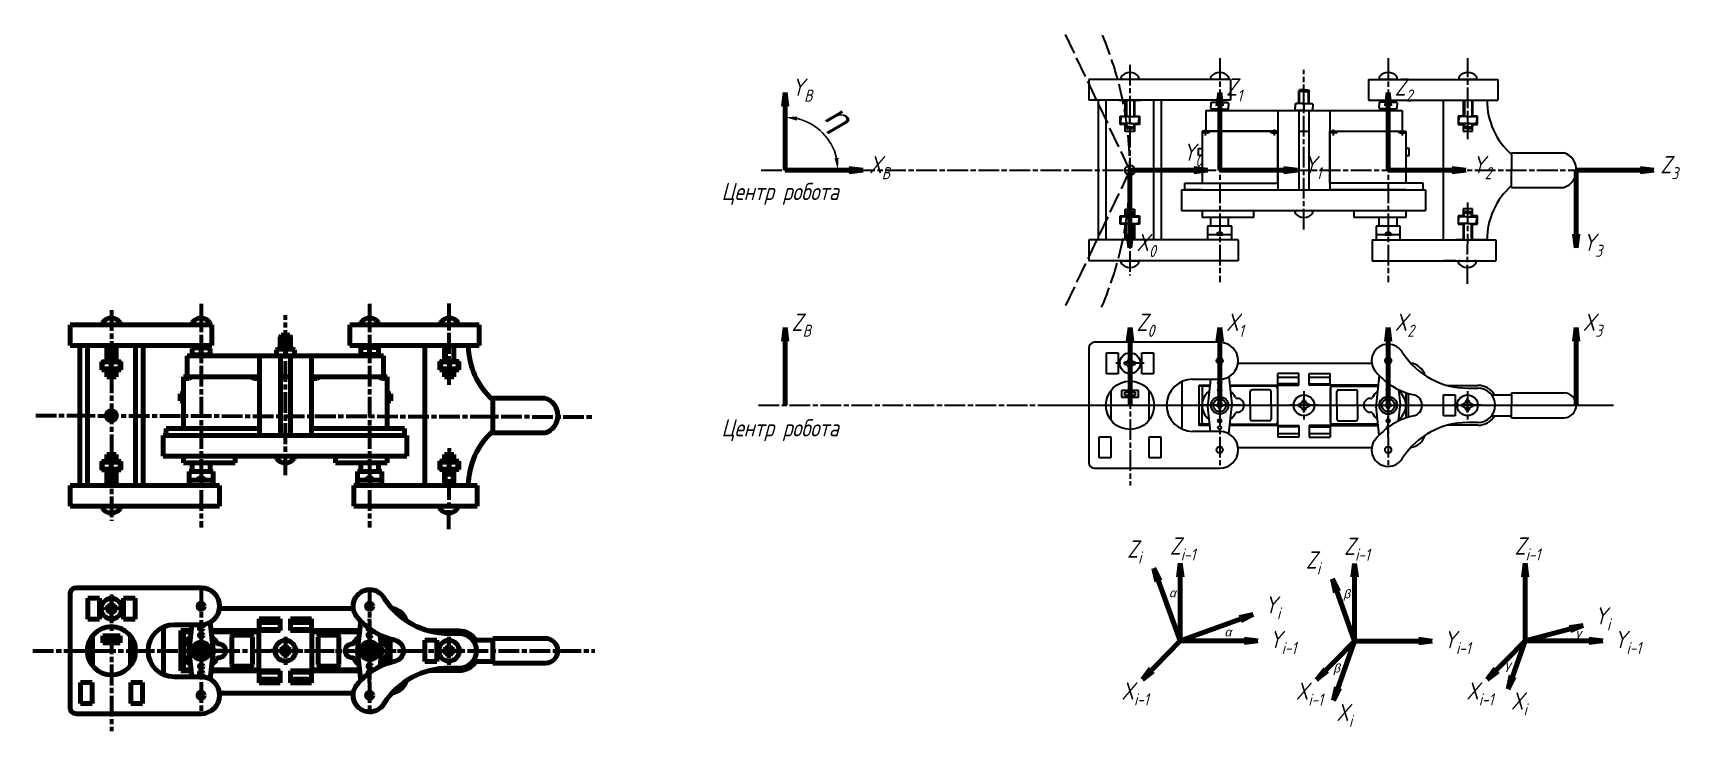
# Model space of a CAD drawing. Header units: millimetres. Extents: x 0 to 5528, y 0 to 1574.
# Drawn here: x 3466 to 4421, y 1089 to 1493 of the extents above; entities that cross this region are included whole.
import ezdxf

# ---------------------------------------------------------------- set-up
doc = ezdxf.new("R2010")
doc.units = ezdxf.units.MM
doc.linetypes.add('ACAD_ISO02W100', pattern=[15, 12, -3])
doc.linetypes.add('AM_ISO08W050', pattern=[18, 12, -1.5, 3, -1.5])
doc.layers.get('0').update_dxf_attribs({"lineweight": 60})
for name, color, linetype, lineweight in [('0.3', 130, 'Continuous', 30), ('0.6', 255, 'Continuous', 60), ('X', 5, 'Continuous', 100), ('Y', 3, 'Continuous', 100), ('Z', 1, 'Continuous', 100), ('Осевые', 10, 'AM_ISO08W050', 60), ('пунктир', 130, 'ACAD_ISO02W100', 60)]:
    doc.layers.add(name, color=color, linetype=linetype, lineweight=lineweight)
doc.styles.add('ГОСТ', font='GOST_A.TTF', dxfattribs={"oblique": 15, "height": 5})
doc.dimstyles.new('ISO-25', dxfattribs={"dimtxt": 20, "dimasz": 7, "dimexe": 1.25, "dimexo": 0.625, "dimgap": 2, "dimtad": 1, "dimtxsty": 'ГОСТ', "dimcen": 2.5, "dimadec": 0, "dimazin": 0, "dimtfac": 1, "dimtmove": 0, "dimatfit": 3, "dimfxl": 1, "dimarcsym": 0})

msp = doc.modelspace()

# ---------------------------------------------------------------- texts
at = {"layer": 'пунктир', "attachment_point": 1, "style": 'ГОСТ'}
for s, width, insert, char_height in [('\\A1;Y{\\H0.7x;\\S^ B;}', 26.2361, (3906.099, 1466.63), 10), ('\\A1;Z{\\H0.7x;\\S^ 1;}', 26.2361, (4158.149, 1466.731), 10), ('\\A1;Z{\\H0.7x;\\S^ 2;}', 26.2361, (4255.889, 1466.731), 10), ('\\A1;Y{\\H0.7x;\\S^ 0;}', 26.2361, (4133.003, 1429.011), 10), ('\\A1;X{\\H0.7x;\\S^ B;}', 26.2361, (3951.099, 1421.731), 10), ('\\A1;Y{\\H0.7x;\\S^ 1;}', 26.2361, (4203.149, 1421.731), 10), ('\\A1;Y{\\H0.7x;\\S^ 2;}', 26.2361, (4300.889, 1421.731), 10), ('\\A1;Z{\\H0.7x;\\S^ 3;}', 26.2361, (4409.967, 1421.731), 10), ('Центр робота', 113.10047, (3865.403, 1406.188), 10), ('\\A1;X{\\H0.7x;\\S^ 0;}', 26.2361, (4106.099, 1376.63), 10), ('\\A1;Y{\\H0.7x;\\S^ 3;}', 26.2361, (4364.967, 1376.731), 10), ('\\A1;Z{\\H0.7x;\\S^ B;}', 26.2361, (3906.099, 1330.431), 10), ('\\A1;Z{\\H0.7x;\\S^ 0;}', 26.2361, (4106.149, 1330.431), 10), ('\\A1;X{\\H0.7x;\\S^ 1;}', 26.2361, (4158.149, 1330.431), 10), ('\\A1;X{\\H0.7x;\\S^ 2;}', 26.2361, (4255.888, 1330.431), 10), ('\\A1;X{\\H0.7x;\\S^ 3;}', 26.2361, (4364.967, 1330.431), 10), ('Центр робота', 113.10047, (3865.403, 1269.248), 10), ('\\A1;Z{\\H0.7x;\\S^ i;}', 26.2361, (4100.702, 1199.027), 10), ('\\A1;Z{\\H0.7x;\\S^ i-1;}', 26.2361, (4125.421, 1200.776), 10), ('\\A1;Z{\\H0.7x;\\S^ i-1;}', 26.2361, (4226.525, 1200.682), 10), ('\\A1;Z{\\H0.7x;\\S^ i-1;}', 26.2361, (4325.421, 1200.776), 10), ('\\A1;Z{\\H0.7x;\\S^ i;}', 26.2361, (4204.357, 1192.721), 10), ('{\\fArial|b0|i0|c0|p34;α}', 11.77237, (4124.953, 1171.125), 5), ('\\A1;Y{\\H0.7x;\\S^ i;}', 26.2361, (4180.334, 1166.708), 10), ('{\\fArial|b0|i0|c0|p34;β}', 11.77237, (4226.036, 1170.567), 5), ('\\A1;Y{\\H0.7x;\\S^ i;}', 26.2361, (4371.71, 1160.302), 10), ('{\\fArial|b0|i0|c0|p34;α}', 11.77237, (4157.12, 1148.446), 5), ('\\A1;Y{\\H0.7x;\\S^ i-1;}', 26.2361, (4183.062, 1146.615), 10), ('\\A1;Y{\\H0.7x;\\S^ i-1;}', 26.2361, (4284.166, 1146.52), 10), ('{\\fArial|b0|i0|c0|p34;γ}', 11.77237, (4360.646, 1147.758), 5), ('\\A1;Y{\\H0.7x;\\S^ i-1;}', 26.2361, (4383.062, 1146.615), 10), ('{\\fArial|b0|i0|c0|p34;β}', 11.77237, (4220.179, 1127.525), 5), ('{\\fArial|b0|i0|c0|p34;γ}', 11.77237, (4319.707, 1129.32), 5), ('\\A1;X{\\H0.7x;\\S^ i-1;}', 26.2361, (4097.4, 1116.791), 10), ('\\A1;X{\\H0.7x;\\S^ i-1;}', 26.2361, (4198.504, 1116.697), 10), ('\\A1;X{\\H0.7x;\\S^ i-1;}', 26.2361, (4297.4, 1116.791), 10), ('\\A1;X{\\H0.7x;\\S^ i;}', 26.2361, (4323.328, 1111.005), 10), ('\\A1;X{\\H0.7x;\\S^ i;}', 26.2361, (4222.062, 1104.365), 10)]:
    msp.add_mtext_dynamic_manual_height_columns(s, width=width, gutter_width=25, heights=[0], dxfattribs=dict(at, insert=insert, char_height=char_height))

# ---------------------------------------------------------------- blocks, each defined once
blk = doc.blocks.new('*D38')
at = {"layer": 'Defpoints', "color": 0, "linetype": 'ByBlock', "transparency": 16777216}
for p in [(3902.31, 1458.51), (3928.85, 1428.94), (3902.31, 1413.61), (3902.31, 1413.61), (3947.31, 1413.61)]:
    blk.add_point(p, dxfattribs=at)
at = {"layer": 'пунктир', "color": 0, "linetype": 'ByBlock', "lineweight": -2, "transparency": 16777216}
blk.add_arc((3902.31, 1413.61), 30.64, 13.118, 76.882, dxfattribs=at)
at = {"layer": 'пунктир', "color": 0, "linetype": 'ByBlock', "transparency": 16777216}
for points in [[(3909.13, 1442.3), (3909.4, 1444.62), (3902.31, 1444.26)], [(3933.31, 1420.7), (3930.99, 1420.44), (3932.95, 1413.61)]]:
    blk.add_solid(points, dxfattribs=at)
at = {"layer": 'пунктир', "color": 0, "linetype": 'ByBlock', "lineweight": 30, "transparency": 16777216, "insert": (3931.72, 1443.02), "char_height": 5, "attachment_point": 5, "rotation": 315, "style": 'ГОСТ'}
blk.add_mtext('{\\fArial|b0|i0|c0|p34;\\H2.8x;η}', dxfattribs=at)

# ---------------------------------------------------------------- dimensions: what is measured, and where the dimension line sits
at = {"layer": 'пунктир', "color": 252, "linetype": 'ByBlock', "lineweight": 30, "true_color": 0x939598}
dim = msp.add_angular_dim_2l(base=(3928.847, 1428.935), line1=((3902.311, 1413.615), (3902.311, 1458.514)), line2=((3902.311, 1413.615), (3947.311, 1413.615)), text='{\\fArial|b0|i0|c0|p34;\\H2.8x;η}', dimstyle='ISO-25', dxfattribs=at)
dim.commit()
dim.dimension.update_dxf_attribs({"geometry": '*D38', "text_midpoint": (3931.716, 1443.019)})

# ---------------------------------------------------------------- linework, layer by layer
at = {"color": 9, "linetype": 'Continuous', "lineweight": 30, "true_color": 0xc7c8ca}
for p, q in [((4188.131, 1448.115), (4188.131, 1402.115)), ((4200.331, 1448.115), (4200.331, 1402.115)), ((4206.131, 1448.115), (4206.131, 1402.115)), ((4218.331, 1448.115), (4218.331, 1402.115))]:
    msp.add_line(p, q, dxfattribs=at)
at = {"color": 7, "linetype": 'Continuous', "lineweight": 100}
for p, q in [((3597.366, 1305.896), (3597.366, 1259.896)), ((3609.566, 1305.896), (3609.566, 1259.896)), ((3615.366, 1305.896), (3615.366, 1259.896)), ((3627.566, 1305.896), (3627.566, 1259.896))]:
    msp.add_line(p, q, dxfattribs=at)
at = {"layer": '0.3', "color": 9, "lineweight": 30, "true_color": 0xc7c8ca}
for p, q in [((4100.242, 1454.115), (4100.247, 1444.633)), ((4104.489, 1454.115), (4104.489, 1444.633)), ((4200.569, 1452.115), (4200.594, 1459.797)), ((4205.912, 1452.115), (4205.912, 1459.797)), ((4296.348, 1454.115), (4296.353, 1444.633)), ((4300.595, 1454.115), (4300.595, 1444.633)), ((4100.249, 1440.633), (4100.251, 1437.984)), ((4104.489, 1440.633), (4104.489, 1437.95)), ((4296.356, 1440.633), (4296.357, 1437.984)), ((4300.595, 1440.633), (4300.595, 1437.95)), ((4100.219, 1386.597), (4100.221, 1389.246)), ((4104.459, 1386.597), (4104.459, 1389.28)), ((4296.169, 1386.597), (4296.171, 1389.246)), ((4300.409, 1386.597), (4300.409, 1389.28)), ((4100.212, 1373.115), (4100.217, 1382.597)), ((4104.459, 1373.115), (4104.459, 1382.597)), ((4296.162, 1373.115), (4296.167, 1382.597)), ((4300.409, 1373.115), (4300.409, 1382.597))]:
    msp.add_line(p, q, dxfattribs=at)
at = {"layer": '0.3', "lineweight": 60}
for p, q in [((3509.477, 1311.896), (3509.482, 1302.414)), ((3513.723, 1311.896), (3513.723, 1302.414)), ((3705.583, 1311.896), (3705.588, 1302.414)), ((3709.83, 1311.896), (3709.83, 1302.414)), ((3509.484, 1298.414), (3509.485, 1295.765)), ((3513.723, 1298.414), (3513.723, 1295.731)), ((3509.454, 1244.378), (3509.455, 1247.028)), ((3513.693, 1244.378), (3513.693, 1247.061)), ((3705.404, 1244.378), (3705.405, 1247.028)), ((3709.644, 1244.378), (3709.644, 1247.061)), ((3509.447, 1230.896), (3509.452, 1240.378)), ((3513.693, 1230.896), (3513.693, 1240.378)), ((3705.397, 1230.896), (3705.402, 1240.378)), ((3709.644, 1230.896), (3709.644, 1240.378))]:
    msp.add_line(p, q, dxfattribs=at)
at = {"layer": '0.3', "lineweight": 100}
for p, q in [((3609.804, 1309.896), (3609.829, 1317.579)), ((3615.146, 1309.896), (3615.146, 1317.579)), ((3705.59, 1298.414), (3705.592, 1295.765)), ((3709.83, 1298.414), (3709.83, 1295.731))]:
    msp.add_line(p, q, dxfattribs=at)
at = {"layer": '0.6', "color": 9, "lineweight": 30, "true_color": 0xc7c8ca}
for p, q in [((4078.401, 1466.115), (4078.401, 1454.115)), ((4160.592, 1466.115), (4078.401, 1466.115)), ((4106.554, 1466.115), (4098.069, 1466.115)), ((4104.882, 1466.115), (4098.939, 1466.115)), ((4158.604, 1466.115), (4150.119, 1466.115)), ((4157.333, 1466.115), (4151.39, 1466.115)), ((4160.592, 1466.115), (4160.592, 1454.115)), ((4240.601, 1466.115), (4315.601, 1466.115)), ((4240.601, 1466.115), (4240.601, 1454.115)), ((4256.344, 1466.115), (4247.859, 1466.115)), ((4255.073, 1466.115), (4249.13, 1466.115)), ((4302.544, 1466.115), (4294.059, 1466.115)), ((4301.273, 1466.115), (4295.33, 1466.115)), ((4315.601, 1466.115), (4315.601, 1454.115)), ((4160.592, 1454.115), (4078.401, 1454.115)), ((4099.926, 1454.115), (4099.926, 1444.633)), ((4104.83, 1454.115), (4104.83, 1444.633)), ((4149.177, 1452.437), (4149.604, 1452.837)), ((4149.177, 1452.437), (4149.177, 1450.837)), ((4154.361, 1452.837), (4149.604, 1452.837)), ((4154.361, 1452.837), (4159.119, 1452.837)), ((4154.361, 1452.437), (4154.361, 1449.237)), ((4159.545, 1452.437), (4159.119, 1452.837)), ((4159.545, 1452.437), (4159.545, 1450.837)), ((4198.069, 1451.715), (4198.495, 1452.115)), ((4203.253, 1452.115), (4198.495, 1452.115)), ((4200.753, 1460.115), (4200.253, 1459.115)), ((4203.253, 1459.115), (4200.253, 1459.115)), ((4200.253, 1452.115), (4200.253, 1459.115)), ((4203.253, 1460.115), (4200.753, 1460.115)), ((4203.253, 1460.115), (4205.753, 1460.115)), ((4203.253, 1459.115), (4206.253, 1459.115)), ((4203.253, 1452.115), (4208.011, 1452.115)), ((4205.753, 1460.115), (4206.253, 1459.115)), ((4206.253, 1452.115), (4206.253, 1459.115)), ((4206.253, 1452.115), (4206.253, 1459.115)), ((4208.437, 1451.715), (4208.011, 1452.115)), ((4240.601, 1454.115), (4315.601, 1454.115)), ((4246.917, 1452.651), (4247.344, 1453.051)), ((4246.917, 1452.651), (4246.917, 1451.051)), ((4252.101, 1453.051), (4247.344, 1453.051)), ((4252.101, 1453.051), (4256.859, 1453.051)), ((4252.101, 1452.651), (4252.101, 1449.451)), ((4257.285, 1452.651), (4256.859, 1453.051)), ((4257.285, 1452.651), (4257.285, 1451.051)), ((4296.032, 1454.115), (4296.032, 1444.633)), ((4300.936, 1454.115), (4300.936, 1444.633)), ((4097.042, 1444.233), (4097.469, 1444.633)), ((4097.042, 1444.233), (4097.042, 1442.633)), ((4097.042, 1441.033), (4097.042, 1442.633)), ((4102.227, 1444.633), (4097.469, 1444.633)), ((4102.227, 1444.633), (4106.984, 1444.633)), ((4102.227, 1441.033), (4102.227, 1444.233)), ((4107.411, 1444.233), (4106.984, 1444.633)), ((4107.411, 1444.233), (4107.411, 1442.633)), ((4107.411, 1441.033), (4107.411, 1442.633)), ((4146.317, 1448.115), (4218.331, 1448.115)), ((4146.317, 1448.115), (4146.317, 1436.115)), ((4149.177, 1449.237), (4149.177, 1450.837)), ((4149.177, 1449.237), (4149.604, 1448.837)), ((4154.361, 1448.837), (4149.604, 1448.837)), ((4154.361, 1448.837), (4159.119, 1448.837)), ((4159.545, 1449.237), (4159.119, 1448.837)), ((4159.545, 1449.237), (4159.545, 1450.837)), ((4188.131, 1448.115), (4188.131, 1436.115)), ((4198.069, 1451.715), (4198.069, 1450.115)), ((4198.069, 1448.515), (4198.069, 1450.115)), ((4198.069, 1448.515), (4198.495, 1448.115)), ((4203.253, 1448.115), (4198.495, 1448.115)), ((4200.331, 1448.115), (4200.331, 1436.115)), ((4203.253, 1451.715), (4203.253, 1448.515)), ((4203.253, 1448.115), (4208.011, 1448.115)), ((4206.131, 1448.115), (4206.131, 1436.115)), ((4208.437, 1448.515), (4208.011, 1448.115)), ((4208.437, 1451.715), (4208.437, 1450.115)), ((4208.437, 1448.515), (4208.437, 1450.115)), ((4218.331, 1448.115), (4260.145, 1448.115)), ((4218.331, 1448.115), (4218.331, 1436.115)), ((4246.917, 1449.451), (4246.917, 1451.051)), ((4246.917, 1449.451), (4247.344, 1449.051)), ((4252.101, 1449.051), (4247.344, 1449.051)), ((4252.101, 1449.051), (4256.859, 1449.051)), ((4257.285, 1449.451), (4256.859, 1449.051)), ((4257.285, 1449.451), (4257.285, 1451.051)), ((4260.145, 1448.115), (4260.145, 1436.115)), ((4293.149, 1444.233), (4293.575, 1444.633)), ((4293.149, 1444.233), (4293.149, 1442.633)), ((4293.149, 1441.033), (4293.149, 1442.633)), ((4298.333, 1444.633), (4293.575, 1444.633)), ((4298.333, 1444.633), (4303.091, 1444.633)), ((4298.333, 1441.033), (4298.333, 1444.233)), ((4303.517, 1444.233), (4303.091, 1444.633)), ((4303.517, 1444.233), (4303.517, 1442.633)), ((4303.517, 1441.033), (4303.517, 1442.633)), ((4097.042, 1441.033), (4097.469, 1440.633)), ((4102.227, 1440.633), (4097.469, 1440.633)), ((4099.926, 1440.633), (4099.926, 1438.633)), ((4102.195, 1438.633), (4099.926, 1438.633)), ((4100.426, 1437.633), (4099.926, 1438.633)), ((4102.195, 1437.633), (4100.426, 1437.633)), ((4102.195, 1438.633), (4104.83, 1438.633)), ((4102.195, 1437.633), (4104.33, 1437.633)), ((4102.227, 1440.633), (4106.984, 1440.633)), ((4104.33, 1437.633), (4104.83, 1438.633)), ((4104.83, 1440.632), (4104.83, 1438.633)), ((4104.83, 1440.632), (4104.83, 1438.633)), ((4107.411, 1441.033), (4106.984, 1440.633)), ((4188.131, 1436.115), (4144.131, 1436.115)), ((4144.131, 1436.115), (4144.131, 1406.115)), ((4147.488, 1435.115), (4144.131, 1435.115)), ((4146.317, 1436.115), (4188.131, 1436.115)), ((4184.775, 1435.115), (4188.131, 1435.115)), ((4188.131, 1406.115), (4188.131, 1436.115)), ((4200.331, 1436.115), (4206.131, 1436.115)), ((4218.331, 1436.115), (4260.145, 1436.115)), ((4218.331, 1436.115), (4262.331, 1436.115)), ((4218.331, 1406.115), (4218.331, 1436.115)), ((4221.688, 1435.115), (4218.331, 1435.115)), ((4258.975, 1435.115), (4262.331, 1435.115)), ((4262.331, 1436.115), (4262.331, 1406.115)), ((4293.149, 1441.033), (4293.575, 1440.633)), ((4298.333, 1440.633), (4293.575, 1440.633)), ((4296.032, 1440.633), (4296.032, 1438.633)), ((4298.301, 1438.633), (4296.032, 1438.633)), ((4296.532, 1437.633), (4296.032, 1438.633)), ((4298.301, 1437.633), (4296.532, 1437.633)), ((4298.301, 1438.633), (4300.937, 1438.633)), ((4298.301, 1437.633), (4300.437, 1437.633)), ((4298.333, 1440.633), (4303.091, 1440.633)), ((4300.436, 1437.633), (4300.936, 1438.633)), ((4300.936, 1440.632), (4300.936, 1438.633)), ((4300.936, 1440.632), (4300.936, 1438.633)), ((4303.517, 1441.033), (4303.091, 1440.633)), ((4142.131, 1422.115), (4142.131, 1426.115)), ((4142.131, 1426.115), (4144.131, 1426.115)), ((4264.331, 1426.115), (4262.331, 1426.115)), ((4264.331, 1422.115), (4264.331, 1426.115)), ((4323.644, 1423.615), (4323.644, 1413.615)), ((4323.644, 1423.615), (4354.015, 1423.615)), ((4144.131, 1422.115), (4142.131, 1422.115)), ((4262.331, 1422.115), (4264.331, 1422.115)), ((4134.131, 1402.115), (4134.131, 1406.115)), ((4134.131, 1406.115), (4188.131, 1406.115)), ((4272.331, 1406.115), (4218.331, 1406.115)), ((4272.331, 1402.115), (4272.331, 1406.115)), ((4323.644, 1403.615), (4323.644, 1413.615)), ((4132.292, 1402.115), (4132.292, 1390.115)), ((4132.292, 1402.115), (4273.67, 1402.115)), ((4144.131, 1402.115), (4134.131, 1402.115)), ((4144.131, 1402.115), (4188.131, 1402.115)), ((4262.331, 1402.115), (4218.331, 1402.115)), ((4262.331, 1402.115), (4272.331, 1402.115)), ((4273.67, 1402.115), (4273.67, 1390.115)), ((4323.644, 1403.615), (4354.015, 1403.615)), ((4097.012, 1386.197), (4097.439, 1386.597)), ((4097.012, 1386.197), (4097.012, 1384.597)), ((4102.197, 1386.597), (4097.439, 1386.597)), ((4100.396, 1389.597), (4099.896, 1388.597)), ((4102.165, 1388.597), (4099.896, 1388.597)), ((4099.896, 1386.597), (4099.896, 1388.597)), ((4102.165, 1389.597), (4100.396, 1389.597)), ((4102.165, 1389.597), (4104.3, 1389.597)), ((4102.165, 1388.597), (4104.8, 1388.597)), ((4102.197, 1386.597), (4106.954, 1386.597)), ((4102.197, 1386.197), (4102.197, 1382.997)), ((4104.3, 1389.597), (4104.8, 1388.597)), ((4104.8, 1386.597), (4104.8, 1388.597)), ((4104.8, 1386.597), (4104.8, 1388.597)), ((4107.381, 1386.197), (4106.954, 1386.597)), ((4107.381, 1386.197), (4107.381, 1384.597)), ((4132.292, 1390.115), (4273.67, 1390.115)), ((4144.131, 1390.115), (4144.131, 1386.115)), ((4174.131, 1386.115), (4144.131, 1386.115)), ((4149.197, 1381.115), (4149.197, 1386.115)), ((4159.525, 1381.115), (4159.525, 1386.115)), ((4174.131, 1386.115), (4174.131, 1390.115)), ((4199.01, 1390.115), (4207.496, 1390.115)), ((4200.253, 1390.115), (4206.253, 1390.115)), ((4232.331, 1386.115), (4232.331, 1390.115)), ((4262.331, 1386.115), (4232.331, 1386.115)), ((4246.937, 1381.115), (4246.937, 1386.115)), ((4257.265, 1381.115), (4257.265, 1386.115)), ((4262.331, 1390.115), (4262.331, 1386.115)), ((4292.963, 1386.197), (4293.389, 1386.597)), ((4292.963, 1386.197), (4292.963, 1384.597)), ((4298.147, 1386.597), (4293.389, 1386.597)), ((4296.346, 1389.597), (4295.846, 1388.597)), ((4298.115, 1388.597), (4295.846, 1388.597)), ((4295.846, 1386.597), (4295.846, 1388.597)), ((4298.115, 1389.597), (4296.346, 1389.597)), ((4298.115, 1389.597), (4300.25, 1389.597)), ((4298.115, 1388.597), (4300.75, 1388.597)), ((4298.147, 1386.597), (4302.905, 1386.597)), ((4298.147, 1386.197), (4298.147, 1382.997)), ((4300.25, 1389.597), (4300.75, 1388.597)), ((4300.75, 1386.597), (4300.75, 1388.597)), ((4300.75, 1386.597), (4300.75, 1388.597)), ((4303.331, 1386.197), (4302.905, 1386.597)), ((4303.331, 1386.197), (4303.331, 1384.597)), ((4097.012, 1382.997), (4097.012, 1384.597)), ((4097.012, 1382.997), (4097.439, 1382.597)), ((4102.197, 1382.597), (4097.439, 1382.597)), ((4099.896, 1373.115), (4099.896, 1382.597)), ((4102.197, 1382.597), (4106.954, 1382.597)), ((4104.8, 1373.115), (4104.8, 1382.597)), ((4107.381, 1382.997), (4106.954, 1382.597)), ((4107.381, 1382.997), (4107.381, 1384.597)), ((4161.361, 1381.115), (4147.361, 1381.115)), ((4147.361, 1381.115), (4147.361, 1373.115)), ((4161.361, 1376.115), (4147.361, 1376.115)), ((4152.876, 1376.115), (4155.847, 1376.115)), ((4161.361, 1373.115), (4161.361, 1381.115)), ((4161.361, 1373.115), (4161.361, 1376.115)), ((4259.101, 1381.115), (4245.101, 1381.115)), ((4245.101, 1381.115), (4245.101, 1373.115)), ((4259.101, 1376.115), (4245.101, 1376.115)), ((4250.616, 1376.115), (4253.587, 1376.115)), ((4259.101, 1373.115), (4259.101, 1381.115)), ((4259.101, 1373.115), (4259.101, 1376.115)), ((4292.963, 1382.997), (4292.963, 1384.597)), ((4292.963, 1382.997), (4293.389, 1382.597)), ((4298.147, 1382.597), (4293.389, 1382.597)), ((4295.846, 1373.115), (4295.846, 1382.597)), ((4298.147, 1382.597), (4302.905, 1382.597)), ((4300.75, 1373.115), (4300.75, 1382.597)), ((4303.331, 1382.997), (4302.905, 1382.597)), ((4303.331, 1382.997), (4303.331, 1384.597)), ((4165.061, 1373.115), (4078.401, 1373.115)), ((4242.901, 1373.115), (4314.501, 1373.115)), ((4245.101, 1373.115), (4259.101, 1373.115)), ((4165.061, 1361.115), (4078.401, 1361.115)), ((4098.069, 1361.115), (4106.554, 1361.115)), ((4242.901, 1361.115), (4314.501, 1361.115)), ((4247.859, 1361.115), (4256.344, 1361.115)), ((4293.693, 1361.115), (4302.179, 1361.115)), ((4099.361, 1302.415), (4099.361, 1301.715)), ((4099.361, 1301.015), (4099.361, 1301.715)), ((4102.361, 1304.715), (4101.661, 1304.715)), ((4102.361, 1304.715), (4103.061, 1304.715)), ((4105.361, 1302.415), (4105.361, 1301.715)), ((4105.361, 1301.015), (4105.361, 1301.715)), ((4252.101, 1305.315), (4252.101, 1305.315)), ((4102.361, 1298.715), (4101.661, 1298.715)), ((4102.361, 1298.715), (4103.061, 1298.715)), ((4148.948, 1292.415), (4147.402, 1278.065)), ((4159.625, 1293.799), (4161.321, 1278.065)), ((4188.131, 1293.715), (4200.331, 1293.715)), ((4206.131, 1293.715), (4218.331, 1293.715)), ((4246.914, 1294.52), (4245.141, 1278.065)), ((4091.361, 1268.655), (4091.361, 1285.975)), ((4107.361, 1285.991), (4097.361, 1285.991)), ((4097.361, 1285.991), (4097.361, 1281.991)), ((4097.361, 1281.991), (4107.361, 1281.991)), ((4099.361, 1282.991), (4099.361, 1284.991)), ((4099.361, 1284.991), (4105.361, 1284.991)), ((4105.361, 1282.991), (4099.361, 1282.991)), ((4102.361, 1284.991), (4105.361, 1284.991)), ((4102.361, 1281.991), (4107.361, 1281.991)), ((4105.361, 1284.991), (4105.361, 1282.991)), ((4107.361, 1281.991), (4107.361, 1285.991)), ((4113.361, 1285.975), (4113.361, 1268.655)), ((4148.506, 1288.315), (4142.542, 1288.315)), ((4144.132, 1287.315), (4144.132, 1277.315)), ((4187.132, 1288.315), (4160.217, 1288.315)), ((4172.132, 1277.315), (4172.132, 1285.315)), ((4183.132, 1286.315), (4173.132, 1286.315)), ((4184.132, 1277.315), (4184.132, 1285.315)), ((4203.231, 1280.315), (4202.531, 1280.315)), ((4203.231, 1280.315), (4203.931, 1280.315)), ((4218.581, 1267.315), (4218.581, 1287.315)), ((4219.331, 1288.315), (4246.246, 1288.315)), ((4222.331, 1277.315), (4222.331, 1285.315)), ((4223.331, 1286.315), (4233.331, 1286.315)), ((4234.331, 1277.315), (4234.331, 1285.315)), ((4258.162, 1286.399), (4259.061, 1278.065)), ((4262.331, 1284.668), (4262.331, 1269.962)), ((4298.101, 1280.315), (4297.401, 1280.315)), ((4298.101, 1280.315), (4298.801, 1280.315)), ((4311.974, 1283.48), (4323.644, 1283.48)), ((4323.644, 1284.48), (4323.644, 1277.315)), ((4323.644, 1284.48), (4354.015, 1284.48)), ((4144.132, 1267.315), (4144.132, 1277.315)), ((4148.948, 1262.215), (4147.402, 1276.565)), ((4152.515, 1277.746), (4152.515, 1277.315)), ((4152.515, 1276.884), (4152.515, 1277.315)), ((4154.361, 1279.162), (4153.93, 1279.162)), ((4154.361, 1275.468), (4153.93, 1275.468)), ((4154.361, 1279.162), (4154.792, 1279.162)), ((4154.361, 1275.468), (4154.792, 1275.468)), ((4156.208, 1277.746), (4156.208, 1277.315)), ((4156.208, 1276.884), (4156.208, 1277.315)), ((4159.625, 1260.83), (4161.321, 1276.565)), ((4172.132, 1277.315), (4172.132, 1269.315)), ((4184.132, 1277.315), (4184.132, 1269.315)), ((4200.231, 1278.015), (4200.231, 1277.315)), ((4200.231, 1276.615), (4200.231, 1277.315)), ((4203.231, 1274.315), (4202.531, 1274.315)), ((4203.231, 1274.315), (4203.931, 1274.315)), ((4206.231, 1278.015), (4206.231, 1277.315)), ((4206.231, 1276.615), (4206.231, 1277.315)), ((4222.331, 1277.315), (4222.331, 1269.315)), ((4234.331, 1277.315), (4234.331, 1269.315)), ((4246.914, 1260.11), (4245.141, 1276.565)), ((4250.254, 1277.746), (4250.254, 1277.315)), ((4250.254, 1276.884), (4250.254, 1277.315)), ((4252.101, 1279.162), (4251.67, 1279.162)), ((4252.101, 1275.468), (4251.67, 1275.468)), ((4252.101, 1279.162), (4252.532, 1279.162)), ((4252.101, 1275.468), (4252.532, 1275.468)), ((4253.948, 1277.746), (4253.948, 1277.315)), ((4253.948, 1276.884), (4253.948, 1277.315)), ((4258.162, 1268.231), (4259.061, 1276.565)), ((4295.101, 1278.015), (4295.101, 1277.315)), ((4295.101, 1276.615), (4295.101, 1277.315)), ((4298.101, 1274.315), (4297.401, 1274.315)), ((4298.101, 1274.315), (4298.801, 1274.315)), ((4301.101, 1278.015), (4301.101, 1277.315)), ((4301.101, 1276.615), (4301.101, 1277.315)), ((4311.974, 1271.15), (4323.644, 1271.15)), ((4323.644, 1270.15), (4323.644, 1277.315)), ((4148.506, 1266.315), (4142.542, 1266.315)), ((4148.506, 1266.315), (4145.132, 1266.315)), ((4160.217, 1266.315), (4187.132, 1266.315)), ((4183.132, 1268.315), (4173.132, 1268.315)), ((4246.246, 1266.315), (4219.331, 1266.315)), ((4223.331, 1268.315), (4233.331, 1268.315)), ((4323.644, 1270.15), (4354.015, 1270.15)), ((4188.131, 1260.915), (4200.331, 1260.915)), ((4206.131, 1260.915), (4218.331, 1260.915)), ((4154.361, 1249.315), (4154.361, 1249.315)), ((4252.101, 1249.315), (4252.101, 1249.315))]:
    msp.add_line(p, q, dxfattribs=at)
at = {"layer": '0.6', "color": 9, "linetype": 'Continuous', "lineweight": 30, "true_color": 0xc7c8ca}
for p, q in [((4284.201, 1466.115), (4291.401, 1466.115)), ((4083.953, 1454.106), (4083.953, 1373.106)), ((4088.411, 1454.115), (4088.411, 1373.115)), ((4095.953, 1454.115), (4108.669, 1454.115)), ((4099.611, 1444.814), (4099.611, 1454.115)), ((4105.011, 1454.115), (4105.011, 1444.814)), ((4116.211, 1373.115), (4116.211, 1454.115)), ((4120.669, 1373.106), (4120.669, 1454.106)), ((4284.201, 1373.115), (4284.201, 1454.115)), ((4291.401, 1454.115), (4295.601, 1454.115)), ((4295.601, 1454.115), (4295.601, 1444.915)), ((4301.001, 1444.915), (4301.001, 1454.115)), ((4301.001, 1454.115), (4309.424, 1454.115)), ((4096.731, 1440.014), (4096.731, 1444.814)), ((4096.731, 1444.814), (4099.611, 1444.814)), ((4105.011, 1444.814), (4107.891, 1444.814)), ((4107.891, 1444.814), (4107.891, 1440.014)), ((4295.601, 1444.915), (4292.722, 1444.915)), ((4292.722, 1444.915), (4292.722, 1440.115)), ((4303.881, 1444.915), (4301.001, 1444.915)), ((4303.881, 1440.115), (4303.881, 1444.915)), ((4099.611, 1440.014), (4096.731, 1440.014)), ((4099.611, 1436.014), (4099.611, 1440.014)), ((4105.011, 1436.014), (4099.611, 1436.014)), ((4107.891, 1440.014), (4105.011, 1440.014)), ((4105.011, 1440.014), (4105.011, 1436.014)), ((4292.722, 1440.115), (4295.601, 1440.115)), ((4295.601, 1440.115), (4295.601, 1436.115)), ((4295.601, 1436.115), (4301.001, 1436.115)), ((4301.001, 1436.115), (4301.001, 1440.115)), ((4301.001, 1440.115), (4303.881, 1440.115)), ((4096.731, 1382.214), (4096.731, 1387.014)), ((4096.731, 1387.014), (4099.611, 1387.014)), ((4099.611, 1387.014), (4099.611, 1391.014)), ((4099.611, 1391.014), (4105.011, 1391.014)), ((4105.011, 1391.014), (4105.011, 1387.014)), ((4105.011, 1387.014), (4107.891, 1387.014)), ((4107.891, 1387.014), (4107.891, 1382.214)), ((4295.601, 1387.115), (4292.722, 1387.115)), ((4292.722, 1387.115), (4292.722, 1382.315)), ((4301.001, 1391.115), (4295.601, 1391.115)), ((4295.601, 1391.115), (4295.601, 1387.115)), ((4301.001, 1387.115), (4301.001, 1391.115)), ((4303.881, 1387.115), (4301.001, 1387.115)), ((4303.881, 1382.315), (4303.881, 1387.115)), ((4099.611, 1382.214), (4096.731, 1382.214)), ((4099.611, 1373.115), (4099.611, 1382.214)), ((4107.891, 1382.214), (4105.011, 1382.214)), ((4105.011, 1382.214), (4105.011, 1373.115)), ((4292.722, 1382.315), (4295.601, 1382.315)), ((4295.601, 1382.315), (4295.601, 1373.115)), ((4301.001, 1373.115), (4301.001, 1382.315)), ((4301.001, 1382.315), (4303.881, 1382.315)), ((4078.401, 1373.115), (4078.401, 1361.115)), ((4113.469, 1373.115), (4091.153, 1373.115)), ((4165.061, 1373.115), (4165.061, 1361.115)), ((4242.901, 1373.115), (4242.901, 1361.115)), ((4295.601, 1373.115), (4291.401, 1373.115)), ((4309.424, 1373.115), (4301.001, 1373.115)), ((4314.501, 1373.115), (4314.501, 1361.115)), ((4291.401, 1361.115), (4284.201, 1361.115)), ((4078.401, 1310.38), (4078.401, 1244.249)), ((4154.361, 1313.815), (4081.836, 1313.815)), ((4088.661, 1307.815), (4095.461, 1307.815)), ((4088.661, 1295.615), (4088.661, 1307.815)), ((4095.461, 1307.815), (4095.461, 1295.615)), ((4109.261, 1295.615), (4109.261, 1307.815)), ((4109.261, 1307.815), (4116.061, 1307.815)), ((4116.061, 1307.815), (4116.061, 1295.615)), ((4164.982, 1301.815), (4242.589, 1301.815)), ((4095.461, 1295.615), (4088.661, 1295.615)), ((4116.061, 1295.615), (4109.261, 1295.615)), ((4132.542, 1263.51), (4132.542, 1291.12)), ((4138.661, 1292.415), (4154.361, 1292.415)), ((4188.081, 1289.015), (4188.081, 1295.815)), ((4200.281, 1295.815), (4188.081, 1295.815)), ((4200.281, 1295.815), (4188.081, 1295.815)), ((4200.331, 1289.715), (4188.131, 1289.715)), ((4200.281, 1289.015), (4200.281, 1295.815)), ((4206.131, 1289.715), (4218.331, 1289.715)), ((4206.181, 1289.015), (4206.181, 1295.815)), ((4206.181, 1295.815), (4218.381, 1295.815)), ((4206.181, 1295.815), (4218.331, 1295.815)), ((4218.381, 1289.015), (4218.381, 1295.815)), ((4142.542, 1265.615), (4142.542, 1289.015)), ((4142.542, 1289.015), (4148.582, 1289.015)), ((4160.141, 1289.015), (4187.881, 1289.015)), ((4187.881, 1289.015), (4187.881, 1265.615)), ((4188.081, 1289.015), (4200.281, 1289.015)), ((4218.381, 1289.015), (4206.181, 1289.015)), ((4218.581, 1289.015), (4218.581, 1265.615)), ((4246.321, 1289.015), (4218.581, 1289.015)), ((4263.92, 1270.481), (4263.92, 1284.149)), ((4284.201, 1283.48), (4291.001, 1283.48)), ((4284.201, 1271.15), (4284.201, 1283.48)), ((4286.598, 1288.815), (4304.101, 1288.815)), ((4291.001, 1283.48), (4291.001, 1271.15)), ((4298.101, 1287.315), (4304.101, 1287.315)), ((4291.001, 1271.15), (4284.201, 1271.15)), ((4154.361, 1262.215), (4138.661, 1262.215)), ((4148.582, 1265.615), (4142.542, 1265.615)), ((4187.881, 1265.615), (4160.141, 1265.615)), ((4188.081, 1265.615), (4188.081, 1258.815)), ((4188.081, 1265.615), (4200.281, 1265.615)), ((4200.331, 1264.915), (4188.131, 1264.915)), ((4200.281, 1265.615), (4200.281, 1258.815)), ((4206.131, 1264.915), (4218.331, 1264.915)), ((4218.381, 1265.615), (4206.181, 1265.615)), ((4206.181, 1265.615), (4206.181, 1258.815)), ((4218.381, 1265.615), (4218.381, 1258.815)), ((4218.581, 1265.615), (4246.321, 1265.615)), ((4304.101, 1265.815), (4286.598, 1265.815)), ((4304.101, 1267.315), (4298.101, 1267.315)), ((4084.401, 1259.015), (4091.201, 1259.015)), ((4084.401, 1246.815), (4084.401, 1259.015)), ((4091.201, 1259.015), (4091.201, 1246.815)), ((4113.521, 1259.015), (4120.321, 1259.015)), ((4113.521, 1246.815), (4113.521, 1259.015)), ((4120.321, 1259.015), (4120.321, 1246.815)), ((4164.982, 1252.815), (4242.589, 1252.815)), ((4200.281, 1258.815), (4188.081, 1258.815)), ((4200.281, 1258.815), (4188.081, 1258.815)), ((4206.181, 1258.815), (4218.381, 1258.815)), ((4206.181, 1258.815), (4218.381, 1258.815)), ((4091.201, 1246.815), (4084.401, 1246.815)), ((4120.321, 1246.815), (4113.521, 1246.815)), ((4081.836, 1240.815), (4154.361, 1240.815))]:
    msp.add_line(p, q, dxfattribs=at)
at = {"layer": '0.6', "lineweight": 100}
for p, q in [((3487.636, 1323.896), (3487.636, 1311.896)), ((3569.827, 1323.896), (3487.636, 1323.896)), ((3515.789, 1323.896), (3507.303, 1323.896)), ((3514.116, 1323.896), (3508.173, 1323.896)), ((3567.839, 1323.896), (3559.353, 1323.896)), ((3566.567, 1323.896), (3560.624, 1323.896)), ((3569.827, 1323.896), (3569.827, 1311.896)), ((3649.836, 1323.896), (3724.836, 1323.896)), ((3649.836, 1323.896), (3649.836, 1311.896)), ((3665.579, 1323.896), (3657.093, 1323.896)), ((3664.307, 1323.896), (3658.364, 1323.896)), ((3711.779, 1323.896), (3703.293, 1323.896)), ((3710.507, 1323.896), (3704.564, 1323.896)), ((3724.836, 1323.896), (3724.836, 1311.896)), ((3569.827, 1311.896), (3487.636, 1311.896)), ((3509.16, 1311.896), (3509.16, 1302.414)), ((3514.065, 1311.896), (3514.065, 1302.414)), ((3558.412, 1310.218), (3558.838, 1310.618)), ((3558.412, 1310.218), (3558.412, 1308.618)), ((3563.596, 1310.618), (3558.838, 1310.618)), ((3563.596, 1310.618), (3568.354, 1310.618)), ((3563.596, 1310.218), (3563.596, 1307.018)), ((3568.78, 1310.218), (3568.354, 1310.618)), ((3568.78, 1310.218), (3568.78, 1308.618)), ((3607.304, 1309.496), (3607.73, 1309.896)), ((3607.304, 1309.496), (3607.304, 1307.896)), ((3612.488, 1309.896), (3607.73, 1309.896)), ((3609.988, 1317.896), (3609.488, 1316.896)), ((3612.488, 1316.896), (3609.488, 1316.896)), ((3609.488, 1309.896), (3609.488, 1316.896)), ((3612.488, 1317.896), (3609.988, 1317.896)), ((3612.488, 1317.896), (3614.988, 1317.896)), ((3612.488, 1316.896), (3615.488, 1316.896)), ((3612.488, 1309.896), (3617.245, 1309.896)), ((3612.488, 1309.496), (3612.488, 1306.296)), ((3614.988, 1317.896), (3615.488, 1316.896)), ((3615.488, 1309.896), (3615.488, 1316.896)), ((3615.488, 1309.896), (3615.488, 1316.896)), ((3617.672, 1309.496), (3617.245, 1309.896)), ((3617.672, 1309.496), (3617.672, 1307.896)), ((3649.836, 1311.896), (3724.836, 1311.896)), ((3656.152, 1310.433), (3656.578, 1310.833)), ((3656.152, 1310.433), (3656.152, 1308.833)), ((3656.152, 1307.233), (3656.152, 1308.833)), ((3661.336, 1310.833), (3656.578, 1310.833)), ((3661.336, 1310.833), (3666.094, 1310.833)), ((3661.336, 1310.433), (3661.336, 1307.233)), ((3666.52, 1310.433), (3666.094, 1310.833)), ((3666.52, 1310.433), (3666.52, 1308.833)), ((3666.52, 1307.233), (3666.52, 1308.833)), ((3705.267, 1311.896), (3705.267, 1302.414)), ((3710.171, 1311.896), (3710.171, 1302.414)), ((3506.277, 1302.014), (3506.703, 1302.414)), ((3506.277, 1302.014), (3506.277, 1300.414)), ((3506.277, 1298.814), (3506.277, 1300.414)), ((3511.461, 1302.414), (3506.703, 1302.414)), ((3511.461, 1302.414), (3516.219, 1302.414)), ((3511.461, 1298.814), (3511.461, 1302.014)), ((3516.645, 1302.014), (3516.219, 1302.414)), ((3516.645, 1302.014), (3516.645, 1300.414)), ((3516.645, 1298.814), (3516.645, 1300.414)), ((3555.552, 1305.896), (3627.566, 1305.896)), ((3555.552, 1305.896), (3555.552, 1293.896)), ((3558.412, 1307.018), (3558.412, 1308.618)), ((3558.412, 1307.018), (3558.838, 1306.618)), ((3563.596, 1306.618), (3558.838, 1306.618)), ((3563.596, 1306.618), (3568.354, 1306.618)), ((3568.78, 1307.018), (3568.354, 1306.618)), ((3568.78, 1307.018), (3568.78, 1308.618)), ((3597.366, 1305.896), (3597.366, 1293.896)), ((3607.304, 1306.296), (3607.304, 1307.896)), ((3607.304, 1306.296), (3607.73, 1305.896)), ((3612.488, 1305.896), (3607.73, 1305.896)), ((3609.566, 1305.896), (3609.566, 1293.896)), ((3612.488, 1305.896), (3617.245, 1305.896)), ((3615.366, 1305.896), (3615.366, 1293.896)), ((3617.672, 1306.296), (3617.245, 1305.896)), ((3617.672, 1306.296), (3617.672, 1307.896)), ((3627.566, 1305.896), (3669.38, 1305.896)), ((3627.566, 1305.896), (3627.566, 1293.896)), ((3656.152, 1307.233), (3656.578, 1306.833)), ((3661.336, 1306.833), (3656.578, 1306.833)), ((3661.336, 1306.833), (3666.094, 1306.833)), ((3666.52, 1307.233), (3666.094, 1306.833)), ((3669.38, 1305.896), (3669.38, 1293.896)), ((3702.384, 1302.014), (3702.81, 1302.414)), ((3702.384, 1302.014), (3702.384, 1300.414)), ((3702.384, 1298.814), (3702.384, 1300.414)), ((3707.568, 1302.414), (3702.81, 1302.414)), ((3707.568, 1302.414), (3712.325, 1302.414)), ((3707.568, 1298.814), (3707.568, 1302.014)), ((3712.752, 1302.014), (3712.325, 1302.414)), ((3712.752, 1302.014), (3712.752, 1300.414)), ((3712.752, 1298.814), (3712.752, 1300.414)), ((3506.277, 1298.814), (3506.703, 1298.414)), ((3511.461, 1298.414), (3506.703, 1298.414)), ((3509.16, 1298.414), (3509.16, 1296.414)), ((3511.429, 1296.414), (3509.16, 1296.414)), ((3509.66, 1295.414), (3509.16, 1296.414)), ((3511.429, 1295.414), (3509.66, 1295.414)), ((3511.429, 1296.414), (3514.065, 1296.414)), ((3511.429, 1295.414), (3513.565, 1295.414)), ((3511.461, 1298.414), (3516.219, 1298.414)), ((3513.565, 1295.414), (3514.065, 1296.414)), ((3514.065, 1298.414), (3514.065, 1296.414)), ((3514.065, 1298.414), (3514.065, 1296.414)), ((3516.645, 1298.814), (3516.219, 1298.414)), ((3597.366, 1293.896), (3553.366, 1293.896)), ((3553.366, 1293.896), (3553.366, 1263.896)), ((3556.722, 1292.896), (3553.366, 1292.896)), ((3555.552, 1293.896), (3597.366, 1293.896)), ((3594.009, 1292.896), (3597.366, 1292.896)), ((3597.366, 1263.896), (3597.366, 1293.896)), ((3609.566, 1293.896), (3615.366, 1293.896)), ((3627.566, 1293.896), (3669.38, 1293.896)), ((3627.566, 1293.896), (3671.566, 1293.896)), ((3627.566, 1263.896), (3627.566, 1293.896)), ((3630.922, 1292.896), (3627.566, 1292.896)), ((3668.209, 1292.896), (3671.566, 1292.896)), ((3671.566, 1293.896), (3671.566, 1263.896)), ((3702.384, 1298.814), (3702.81, 1298.414)), ((3707.568, 1298.414), (3702.81, 1298.414)), ((3705.267, 1298.414), (3705.267, 1296.414)), ((3707.536, 1296.414), (3705.267, 1296.414)), ((3705.767, 1295.414), (3705.267, 1296.414)), ((3707.536, 1295.414), (3705.767, 1295.414)), ((3707.536, 1296.414), (3710.171, 1296.414)), ((3707.536, 1295.414), (3709.671, 1295.414)), ((3707.568, 1298.414), (3712.325, 1298.414)), ((3709.671, 1295.414), (3710.171, 1296.414)), ((3710.171, 1298.414), (3710.171, 1296.414)), ((3710.171, 1298.414), (3710.171, 1296.414)), ((3712.752, 1298.814), (3712.325, 1298.414)), ((3551.366, 1279.896), (3551.366, 1283.896)), ((3551.366, 1283.896), (3553.366, 1283.896)), ((3673.566, 1283.896), (3671.566, 1283.896)), ((3673.566, 1279.896), (3673.566, 1283.896)), ((3732.879, 1281.396), (3732.879, 1271.396)), ((3732.879, 1281.396), (3763.249, 1281.396)), ((3553.366, 1279.896), (3551.366, 1279.896)), ((3671.566, 1279.896), (3673.566, 1279.896)), ((3732.879, 1261.396), (3732.879, 1271.396)), ((3543.366, 1259.896), (3543.366, 1263.896)), ((3543.366, 1263.896), (3597.366, 1263.896)), ((3681.566, 1263.896), (3627.566, 1263.896)), ((3681.566, 1259.896), (3681.566, 1263.896)), ((3732.879, 1261.396), (3763.249, 1261.396)), ((3541.527, 1259.896), (3541.527, 1247.896)), ((3541.527, 1259.896), (3682.905, 1259.896)), ((3553.366, 1259.896), (3543.366, 1259.896)), ((3553.366, 1259.896), (3597.366, 1259.896)), ((3671.566, 1259.896), (3627.566, 1259.896)), ((3671.566, 1259.896), (3681.566, 1259.896)), ((3682.905, 1259.896), (3682.905, 1247.896)), ((3506.247, 1243.978), (3506.674, 1244.378)), ((3506.247, 1243.978), (3506.247, 1242.378)), ((3506.247, 1240.778), (3506.247, 1242.378)), ((3511.431, 1244.378), (3506.674, 1244.378)), ((3509.63, 1247.378), (3509.13, 1246.378)), ((3511.399, 1246.378), (3509.13, 1246.378)), ((3509.13, 1244.378), (3509.13, 1246.378)), ((3511.399, 1247.378), (3509.63, 1247.378)), ((3511.399, 1247.378), (3513.535, 1247.378)), ((3511.399, 1246.378), (3514.035, 1246.378)), ((3511.431, 1244.378), (3516.189, 1244.378)), ((3511.431, 1243.978), (3511.431, 1240.778)), ((3513.535, 1247.379), (3514.035, 1246.379)), ((3514.035, 1244.379), (3514.035, 1246.378)), ((3514.035, 1244.379), (3514.035, 1246.378)), ((3516.615, 1243.978), (3516.189, 1244.378)), ((3516.615, 1243.978), (3516.615, 1242.378)), ((3516.615, 1240.778), (3516.615, 1242.378)), ((3541.527, 1247.896), (3682.905, 1247.896)), ((3553.366, 1247.896), (3553.366, 1243.896)), ((3583.366, 1243.896), (3553.366, 1243.896)), ((3558.432, 1238.896), (3558.432, 1243.896)), ((3568.76, 1238.896), (3568.76, 1243.896)), ((3583.366, 1243.896), (3583.366, 1247.896)), ((3608.245, 1247.896), (3616.73, 1247.896)), ((3609.488, 1247.896), (3615.488, 1247.896)), ((3641.566, 1243.896), (3641.566, 1247.896)), ((3671.566, 1243.896), (3641.566, 1243.896)), ((3656.172, 1238.896), (3656.172, 1243.896)), ((3666.5, 1238.896), (3666.5, 1243.896)), ((3671.566, 1247.896), (3671.566, 1243.896)), ((3702.197, 1243.978), (3702.624, 1244.378)), ((3702.197, 1243.978), (3702.197, 1242.378)), ((3702.197, 1240.778), (3702.197, 1242.378)), ((3707.381, 1244.378), (3702.624, 1244.378)), ((3705.581, 1247.378), (3705.081, 1246.378)), ((3707.35, 1246.378), (3705.081, 1246.378)), ((3705.081, 1244.378), (3705.081, 1246.378)), ((3707.35, 1247.378), (3705.581, 1247.378)), ((3707.35, 1247.378), (3709.485, 1247.378)), ((3707.35, 1246.378), (3709.985, 1246.378)), ((3707.381, 1244.378), (3712.139, 1244.378)), ((3707.381, 1243.978), (3707.381, 1240.778)), ((3709.485, 1247.379), (3709.985, 1246.379)), ((3709.985, 1244.379), (3709.985, 1246.378)), ((3709.985, 1244.379), (3709.985, 1246.378)), ((3712.566, 1243.978), (3712.139, 1244.378)), ((3712.566, 1243.978), (3712.566, 1242.378)), ((3712.566, 1240.778), (3712.566, 1242.378)), ((3506.247, 1240.778), (3506.674, 1240.378)), ((3511.431, 1240.378), (3506.674, 1240.378)), ((3509.13, 1230.896), (3509.13, 1240.378)), ((3511.431, 1240.378), (3516.189, 1240.378)), ((3514.035, 1230.896), (3514.035, 1240.378)), ((3516.615, 1240.778), (3516.189, 1240.378)), ((3570.596, 1238.896), (3556.596, 1238.896)), ((3556.596, 1238.896), (3556.596, 1230.896)), ((3570.596, 1233.896), (3556.596, 1233.896)), ((3562.11, 1233.896), (3565.082, 1233.896)), ((3570.596, 1230.896), (3570.596, 1238.896)), ((3570.596, 1230.896), (3570.596, 1233.896)), ((3668.336, 1238.896), (3654.336, 1238.896)), ((3654.336, 1238.896), (3654.336, 1230.896)), ((3668.336, 1233.896), (3654.336, 1233.896)), ((3659.85, 1233.896), (3662.822, 1233.896)), ((3668.336, 1230.896), (3668.336, 1238.896)), ((3668.336, 1230.896), (3668.336, 1233.896)), ((3702.197, 1240.778), (3702.624, 1240.378)), ((3707.381, 1240.378), (3702.624, 1240.378)), ((3705.081, 1230.896), (3705.081, 1240.378)), ((3707.381, 1240.378), (3712.139, 1240.378)), ((3709.985, 1230.896), (3709.985, 1240.378)), ((3712.566, 1240.778), (3712.139, 1240.378)), ((3574.296, 1230.896), (3487.636, 1230.896)), ((3652.136, 1230.896), (3723.736, 1230.896)), ((3654.336, 1230.896), (3668.336, 1230.896)), ((3574.296, 1218.896), (3487.636, 1218.896)), ((3507.303, 1218.896), (3515.789, 1218.896)), ((3652.136, 1218.896), (3723.736, 1218.896)), ((3657.093, 1218.896), (3665.579, 1218.896)), ((3702.928, 1218.896), (3711.413, 1218.896)), ((3508.596, 1160.196), (3508.596, 1159.496)), ((3508.596, 1158.796), (3508.596, 1159.496)), ((3511.596, 1162.496), (3510.896, 1162.496)), ((3511.596, 1156.496), (3510.896, 1156.496)), ((3511.596, 1162.496), (3512.296, 1162.496)), ((3511.596, 1156.496), (3512.296, 1156.496)), ((3514.596, 1160.196), (3514.596, 1159.496)), ((3514.596, 1158.796), (3514.596, 1159.496)), ((3661.336, 1163.096), (3661.336, 1163.096)), ((3558.183, 1150.196), (3556.636, 1135.846)), ((3568.86, 1151.581), (3570.556, 1135.846)), ((3597.366, 1151.496), (3609.566, 1151.496)), ((3615.366, 1151.496), (3627.566, 1151.496)), ((3656.149, 1152.301), (3654.376, 1135.846)), ((3500.596, 1126.436), (3500.596, 1143.757)), ((3516.596, 1143.773), (3506.596, 1143.773)), ((3506.596, 1143.773), (3506.596, 1139.773)), ((3506.596, 1139.773), (3516.596, 1139.773)), ((3508.596, 1140.773), (3508.596, 1142.773)), ((3508.596, 1142.773), (3514.596, 1142.773)), ((3514.596, 1140.773), (3508.596, 1140.773)), ((3511.596, 1142.773), (3514.596, 1142.773)), ((3511.596, 1139.773), (3516.596, 1139.773)), ((3514.596, 1142.773), (3514.596, 1140.773)), ((3516.596, 1139.773), (3516.596, 1143.773)), ((3522.596, 1143.757), (3522.596, 1126.436)), ((3557.741, 1146.096), (3551.777, 1146.096)), ((3553.366, 1145.096), (3553.366, 1135.096)), ((3563.596, 1136.943), (3563.165, 1136.943)), ((3563.596, 1136.943), (3564.027, 1136.943)), ((3596.366, 1146.096), (3569.451, 1146.096)), ((3581.366, 1135.096), (3581.366, 1143.096)), ((3592.366, 1144.096), (3582.366, 1144.096)), ((3593.366, 1135.096), (3593.366, 1143.096)), ((3612.466, 1138.096), (3611.766, 1138.096)), ((3612.466, 1138.096), (3613.166, 1138.096)), ((3627.816, 1125.096), (3627.816, 1145.096)), ((3628.566, 1146.096), (3655.48, 1146.096)), ((3631.566, 1135.096), (3631.566, 1143.096)), ((3632.566, 1144.096), (3642.566, 1144.096)), ((3643.566, 1135.096), (3643.566, 1143.096)), ((3661.336, 1136.943), (3660.905, 1136.943)), ((3661.336, 1136.943), (3661.766, 1136.943)), ((3667.397, 1144.181), (3668.295, 1135.846)), ((3671.566, 1142.45), (3671.566, 1127.743)), ((3707.336, 1138.096), (3706.636, 1138.096)), ((3707.336, 1138.096), (3708.036, 1138.096)), ((3721.209, 1141.261), (3732.879, 1141.261)), ((3732.879, 1142.261), (3732.879, 1135.096)), ((3732.879, 1142.261), (3763.249, 1142.261)), ((3553.366, 1125.096), (3553.366, 1135.096)), ((3558.183, 1119.996), (3556.636, 1134.346)), ((3561.749, 1135.527), (3561.749, 1135.096)), ((3561.749, 1134.665), (3561.749, 1135.096)), ((3563.596, 1133.25), (3563.165, 1133.25)), ((3563.596, 1133.25), (3564.027, 1133.25)), ((3565.443, 1135.527), (3565.443, 1135.096)), ((3565.443, 1134.665), (3565.443, 1135.096)), ((3568.86, 1118.612), (3570.556, 1134.346)), ((3581.366, 1135.096), (3581.366, 1127.096)), ((3593.366, 1135.096), (3593.366, 1127.096)), ((3609.466, 1135.796), (3609.466, 1135.096)), ((3609.466, 1134.396), (3609.466, 1135.096)), ((3612.466, 1132.096), (3611.766, 1132.096)), ((3612.466, 1132.096), (3613.166, 1132.096)), ((3615.466, 1135.796), (3615.466, 1135.096)), ((3615.466, 1134.396), (3615.466, 1135.096)), ((3631.566, 1135.096), (3631.566, 1127.096)), ((3643.566, 1135.096), (3643.566, 1127.096)), ((3656.149, 1117.892), (3654.376, 1134.346)), ((3659.489, 1135.527), (3659.489, 1135.096)), ((3659.489, 1134.665), (3659.489, 1135.096)), ((3661.336, 1133.25), (3660.905, 1133.25)), ((3661.336, 1133.25), (3661.766, 1133.25)), ((3663.182, 1135.527), (3663.182, 1135.096)), ((3663.182, 1134.665), (3663.182, 1135.096)), ((3667.397, 1126.012), (3668.295, 1134.346)), ((3704.336, 1135.796), (3704.336, 1135.096)), ((3704.336, 1134.396), (3704.336, 1135.096)), ((3707.336, 1132.096), (3706.636, 1132.096)), ((3707.336, 1132.096), (3708.036, 1132.096)), ((3710.336, 1135.796), (3710.336, 1135.096)), ((3710.336, 1134.396), (3710.336, 1135.096)), ((3721.209, 1128.931), (3732.879, 1128.931)), ((3732.879, 1127.931), (3732.879, 1135.096)), ((3732.879, 1127.931), (3763.249, 1127.931)), ((3557.741, 1124.096), (3551.777, 1124.096)), ((3557.741, 1124.096), (3554.366, 1124.096)), ((3569.451, 1124.096), (3596.366, 1124.096)), ((3592.366, 1126.096), (3582.366, 1126.096)), ((3597.366, 1118.696), (3609.566, 1118.696)), ((3615.366, 1118.696), (3627.566, 1118.696)), ((3655.48, 1124.096), (3628.566, 1124.096)), ((3632.566, 1126.096), (3642.566, 1126.096)), ((3563.596, 1107.096), (3563.596, 1107.096)), ((3661.336, 1107.096), (3661.336, 1107.096))]:
    msp.add_line(p, q, dxfattribs=at)
at = {"layer": '0.6', "color": 7, "linetype": 'Continuous', "lineweight": 100}
for p, q in [((3693.436, 1323.896), (3700.636, 1323.896)), ((3493.188, 1311.888), (3493.188, 1230.888)), ((3497.646, 1311.896), (3497.646, 1230.896)), ((3505.188, 1311.896), (3517.904, 1311.896)), ((3508.846, 1302.596), (3508.846, 1311.896)), ((3514.246, 1311.896), (3514.246, 1302.596)), ((3525.446, 1230.896), (3525.446, 1311.896)), ((3529.904, 1230.888), (3529.904, 1311.888)), ((3693.436, 1230.896), (3693.436, 1311.896)), ((3700.636, 1311.896), (3704.836, 1311.896)), ((3704.836, 1311.896), (3704.836, 1302.696)), ((3710.236, 1302.696), (3710.236, 1311.896)), ((3710.236, 1311.896), (3718.659, 1311.896)), ((3505.966, 1297.796), (3505.966, 1302.596)), ((3505.966, 1302.596), (3508.846, 1302.596)), ((3514.246, 1302.596), (3517.126, 1302.596)), ((3517.126, 1302.596), (3517.126, 1297.796)), ((3704.836, 1302.696), (3701.956, 1302.696)), ((3701.956, 1302.696), (3701.956, 1297.896)), ((3713.116, 1302.696), (3710.236, 1302.696)), ((3713.116, 1297.896), (3713.116, 1302.696)), ((3508.846, 1297.796), (3505.966, 1297.796)), ((3508.846, 1293.796), (3508.846, 1297.796)), ((3514.246, 1293.796), (3508.846, 1293.796)), ((3517.126, 1297.796), (3514.246, 1297.796)), ((3514.246, 1297.796), (3514.246, 1293.796)), ((3701.956, 1297.896), (3704.836, 1297.896)), ((3704.836, 1297.896), (3704.836, 1293.896)), ((3704.836, 1293.896), (3710.236, 1293.896)), ((3710.236, 1293.896), (3710.236, 1297.896)), ((3710.236, 1297.896), (3713.116, 1297.896)), ((3505.966, 1239.996), (3505.966, 1244.796)), ((3505.966, 1244.796), (3508.846, 1244.796)), ((3508.846, 1244.796), (3508.846, 1248.796)), ((3508.846, 1248.796), (3514.246, 1248.796)), ((3514.246, 1248.796), (3514.246, 1244.796)), ((3514.246, 1244.796), (3517.126, 1244.796)), ((3517.126, 1244.796), (3517.126, 1239.996)), ((3704.836, 1244.896), (3701.956, 1244.896)), ((3701.956, 1244.896), (3701.956, 1240.096)), ((3710.236, 1248.896), (3704.836, 1248.896)), ((3704.836, 1248.896), (3704.836, 1244.896)), ((3710.236, 1244.896), (3710.236, 1248.896)), ((3713.116, 1244.896), (3710.236, 1244.896)), ((3713.116, 1240.096), (3713.116, 1244.896)), ((3508.846, 1239.996), (3505.966, 1239.996)), ((3508.846, 1230.896), (3508.846, 1239.996)), ((3517.126, 1239.996), (3514.246, 1239.996)), ((3514.246, 1239.996), (3514.246, 1230.896)), ((3701.956, 1240.096), (3704.836, 1240.096)), ((3704.836, 1240.096), (3704.836, 1230.896)), ((3710.236, 1230.896), (3710.236, 1240.096)), ((3710.236, 1240.096), (3713.116, 1240.096)), ((3487.636, 1230.896), (3487.636, 1218.896)), ((3522.704, 1230.896), (3500.388, 1230.896)), ((3574.296, 1230.896), (3574.296, 1218.896)), ((3652.136, 1230.896), (3652.136, 1218.896)), ((3704.836, 1230.896), (3700.636, 1230.896)), ((3718.659, 1230.896), (3710.236, 1230.896)), ((3723.736, 1230.896), (3723.736, 1218.896)), ((3700.636, 1218.896), (3693.436, 1218.896)), ((3487.636, 1168.162), (3487.636, 1102.031)), ((3563.596, 1171.596), (3491.071, 1171.596)), ((3497.896, 1165.596), (3504.696, 1165.596)), ((3497.896, 1153.396), (3497.896, 1165.596)), ((3504.696, 1165.596), (3504.696, 1153.396)), ((3518.496, 1153.396), (3518.496, 1165.596)), ((3518.496, 1165.596), (3525.296, 1165.596)), ((3525.296, 1165.596), (3525.296, 1153.396)), ((3574.217, 1159.596), (3651.824, 1159.596)), ((3504.696, 1153.396), (3497.896, 1153.396)), ((3525.296, 1153.396), (3518.496, 1153.396)), ((3541.777, 1121.292), (3541.777, 1148.901)), ((3547.896, 1150.196), (3563.596, 1150.196)), ((3551.777, 1123.396), (3551.777, 1146.796)), ((3551.777, 1146.796), (3557.816, 1146.796)), ((3569.376, 1146.796), (3597.116, 1146.796)), ((3597.116, 1146.796), (3597.116, 1123.396)), ((3597.316, 1146.796), (3597.316, 1153.596)), ((3609.516, 1153.596), (3597.316, 1153.596)), ((3609.516, 1153.596), (3597.316, 1153.596)), ((3597.316, 1146.796), (3609.516, 1146.796)), ((3609.566, 1147.496), (3597.366, 1147.496)), ((3609.516, 1146.796), (3609.516, 1153.596)), ((3615.366, 1147.496), (3627.566, 1147.496)), ((3615.416, 1146.796), (3615.416, 1153.596)), ((3615.416, 1153.596), (3627.616, 1153.596)), ((3615.416, 1153.596), (3627.566, 1153.596)), ((3627.616, 1146.796), (3615.416, 1146.796)), ((3627.616, 1146.796), (3627.616, 1153.596)), ((3627.816, 1146.796), (3627.816, 1123.396)), ((3655.556, 1146.796), (3627.816, 1146.796)), ((3695.833, 1146.596), (3713.336, 1146.596)), ((3673.155, 1128.263), (3673.155, 1141.93)), ((3693.436, 1141.261), (3700.236, 1141.261)), ((3693.436, 1128.931), (3693.436, 1141.261)), ((3700.236, 1141.261), (3700.236, 1128.931)), ((3707.336, 1145.096), (3713.336, 1145.096)), ((3700.236, 1128.931), (3693.436, 1128.931)), ((3563.596, 1119.996), (3547.896, 1119.996)), ((3557.816, 1123.396), (3551.777, 1123.396)), ((3597.116, 1123.396), (3569.376, 1123.396)), ((3597.316, 1123.396), (3597.316, 1116.596)), ((3597.316, 1123.396), (3609.516, 1123.396)), ((3609.566, 1122.696), (3597.366, 1122.696)), ((3609.516, 1123.396), (3609.516, 1116.596)), ((3615.366, 1122.696), (3627.566, 1122.696)), ((3627.616, 1123.396), (3615.416, 1123.396)), ((3615.416, 1123.396), (3615.416, 1116.596)), ((3627.616, 1123.396), (3627.616, 1116.596)), ((3627.816, 1123.396), (3655.556, 1123.396)), ((3713.336, 1123.596), (3695.833, 1123.596)), ((3713.336, 1125.096), (3707.336, 1125.096)), ((3493.636, 1116.796), (3500.436, 1116.796)), ((3493.636, 1104.596), (3493.636, 1116.796)), ((3500.436, 1116.796), (3500.436, 1104.596)), ((3522.756, 1116.796), (3529.556, 1116.796)), ((3522.756, 1104.596), (3522.756, 1116.796)), ((3529.556, 1116.796), (3529.556, 1104.596)), ((3574.217, 1110.596), (3651.824, 1110.596)), ((3609.516, 1116.596), (3597.316, 1116.596)), ((3609.516, 1116.596), (3597.316, 1116.596)), ((3615.416, 1116.596), (3627.616, 1116.596)), ((3615.416, 1116.596), (3627.616, 1116.596)), ((3500.436, 1104.596), (3493.636, 1104.596)), ((3529.556, 1104.596), (3522.756, 1104.596)), ((3491.071, 1098.596), (3563.596, 1098.596))]:
    msp.add_line(p, q, dxfattribs=at)
at = {"layer": '0.6', "color": 9, "linetype": 'Continuous', "lineweight": 30, "true_color": 0xc7c8ca}
for centre, radius in [((4102.311, 1413.514), 2.9), ((4154.361, 1303.115), 1.8), ((4252.101, 1303.115), 1.8), ((4102.361, 1277.315), 14), ((4154.361, 1251.515), 1.8), ((4252.101, 1251.515), 1.8)]:
    msp.add_circle(centre, radius, dxfattribs=at)
at = {"layer": '0.6', "color": 9, "lineweight": 30, "true_color": 0xc7c8ca}
for centre, radius in [((4102.361, 1301.715), 6), ((4154.361, 1290.315), 1), ((4154.361, 1277.315), 5), ((4154.361, 1277.315), 3.693), ((4154.361, 1286.315), 1), ((4203.231, 1277.315), 6), ((4252.101, 1277.315), 5.164), ((4252.101, 1277.315), 5), ((4252.101, 1277.315), 3.693), ((4252.101, 1286.315), 1), ((4298.101, 1277.315), 6), ((4154.361, 1268.315), 1), ((4154.361, 1264.315), 1), ((4252.101, 1268.315), 1)]:
    msp.add_circle(centre, radius, dxfattribs=at)
at = {"layer": '0.6', "color": 7, "linetype": 'Continuous', "lineweight": 100}
for centre, radius in [((3511.546, 1271.296), 2.9), ((3563.596, 1160.896), 1.8), ((3661.336, 1160.896), 1.8), ((3511.596, 1135.096), 14), ((3563.596, 1109.296), 1.8), ((3661.336, 1109.296), 1.8)]:
    msp.add_circle(centre, radius, dxfattribs=at)
at = {"layer": '0.6', "lineweight": 100}
for centre, radius in [((3511.596, 1159.496), 6), ((3563.596, 1148.096), 1), ((3563.596, 1135.096), 5), ((3563.596, 1135.096), 3.693), ((3563.596, 1144.096), 1), ((3612.466, 1135.096), 6), ((3661.336, 1135.096), 5.164), ((3661.336, 1135.096), 5), ((3661.336, 1135.096), 3.693), ((3661.336, 1144.096), 1), ((3707.336, 1135.096), 6), ((3563.596, 1126.096), 1), ((3563.596, 1122.096), 1), ((3661.336, 1126.096), 1)]:
    msp.add_circle(centre, radius, dxfattribs=at)
at = {"layer": '0.6', "color": 9, "lineweight": 30, "true_color": 0xc7c8ca}
for centre, radius, start, end in [((4098.069, 1467.115), 1, 140.478804, 270), ((4102.311, 1463.615), 6.5, 39.521196, 140.478804), ((4106.554, 1467.115), 1, 270, 39.521196), ((4150.119, 1467.115), 1, 140.478804, 270), ((4154.361, 1463.615), 6.5, 39.521196, 140.478804), ((4158.604, 1467.115), 1, 270, 39.521196), ((4247.859, 1467.115), 1, 140.478804, 270), ((4252.101, 1463.615), 6.5, 39.521196, 140.478804), ((4256.344, 1467.115), 1, 270, 39.521196), ((4294.059, 1467.115), 1, 140.478804, 270), ((4298.301, 1463.615), 6.5, 39.521196, 140.478804), ((4302.544, 1467.115), 1, 270, 39.521196), ((4151.769, 1444.249), 8.588, 72.433581, 107.566419), ((4156.953, 1444.249), 8.588, 72.433581, 107.566419), ((4200.661, 1443.527), 8.588, 72.433581, 107.566419), ((4205.845, 1443.527), 8.588, 72.433581, 107.566419), ((4249.509, 1444.464), 8.588, 72.433581, 107.566419), ((4254.693, 1444.464), 8.588, 72.433581, 107.566419), ((4099.634, 1436.045), 8.588, 72.433581, 107.566419), ((4104.819, 1436.045), 8.588, 72.433581, 107.566419), ((4151.769, 1457.425), 8.588, 252.433581, 287.566419), ((4156.953, 1457.425), 8.588, 252.433581, 287.566419), ((4200.661, 1456.703), 8.588, 252.433581, 287.566419), ((4205.845, 1456.703), 8.588, 252.433581, 287.566419), ((4249.509, 1457.639), 8.588, 252.433581, 287.566419), ((4254.693, 1457.639), 8.588, 252.433581, 287.566419), ((4295.741, 1436.045), 8.588, 72.433581, 107.566419), ((4300.925, 1436.045), 8.588, 72.433581, 107.566419), ((4099.634, 1449.221), 8.588, 252.433581, 287.566419), ((4104.819, 1449.221), 8.588, 252.433581, 287.566419), ((4146.131, 1435.115), 1, 0, 180), ((4147.488, 1436.115), 1, 270, 0), ((4184.775, 1436.115), 1, 180, 270), ((4186.131, 1435.115), 1, 0, 180), ((4220.331, 1435.115), 1, 0, 180), ((4221.688, 1436.115), 1, 270, 0), ((4258.975, 1436.115), 1, 180, 270), ((4260.331, 1435.115), 1, 0, 180), ((4295.741, 1449.221), 8.588, 252.433581, 287.566419), ((4300.925, 1449.221), 8.588, 252.433581, 287.566419), ((4351.135, 1413.985), 10.051, 357.890004, 73.353192), ((4351.135, 1413.245), 10.051, 286.646808, 2.109996), ((4099.605, 1378.009), 8.588, 72.433581, 107.566419), ((4104.789, 1378.009), 8.588, 72.433581, 107.566419), ((4199.01, 1389.115), 1, 90, 219.521196), ((4203.253, 1392.615), 6.5, 219.521196, 320.478804), ((4207.496, 1389.115), 1, 320.478804, 90), ((4295.555, 1378.009), 8.588, 72.433581, 107.566419), ((4300.739, 1378.009), 8.588, 72.433581, 107.566419), ((4099.605, 1391.185), 8.588, 252.433581, 287.566419), ((4104.789, 1391.185), 8.588, 252.433581, 287.566419), ((4152.876, 1376.465), 0.35, 140.478804, 270), ((4154.361, 1375.239), 2.276, 39.521196, 140.478804), ((4155.847, 1376.465), 0.35, 270, 39.521196), ((4250.616, 1376.465), 0.35, 140.478804, 270), ((4252.101, 1375.239), 2.276, 39.521196, 140.478804), ((4253.587, 1376.465), 0.35, 270, 39.521196), ((4295.555, 1391.185), 8.588, 252.433581, 287.566419), ((4300.739, 1391.185), 8.588, 252.433581, 287.566419), ((4098.069, 1360.115), 1, 90, 219.521196), ((4102.311, 1363.615), 6.5, 219.521196, 320.478804), ((4106.554, 1360.115), 1, 320.478804, 90), ((4293.693, 1360.115), 1, 90, 219.521196), ((4297.936, 1363.615), 6.5, 219.521196, 320.478804), ((4302.179, 1360.115), 1, 320.478804, 90), ((4099.361, 1304.715), 2.3, 270, 360), ((4099.361, 1298.715), 2.3, 0, 90), ((4105.361, 1304.715), 2.3, 180, 270), ((4105.361, 1298.715), 2.3, 90, 180), ((4252.101, 1290.315), 1, 156.633934, 310.930557), ((4145.132, 1287.315), 1, 90, 180), ((4154.362, 1277.315), 10.23, 127.026953, 232.973047), ((4154.362, 1277.315), 10.23, 26.421376, 52.973047), ((4164.419, 1282.312), 1, 206.421376, 271.983065), ((4164.592, 1277.315), 4, 268.016935, 91.983065), ((4173.132, 1285.315), 1, 90, 180), ((4183.132, 1285.315), 1, 0, 90), ((4186.881, 1287.315), 1, 0, 90), ((4200.231, 1280.315), 2.3, 270, 360), ((4206.231, 1280.315), 2.3, 180, 270), ((4219.581, 1287.315), 1, 90, 180), ((4223.331, 1285.315), 1, 90, 180), ((4233.331, 1285.315), 1, 0, 90), ((4241.871, 1277.315), 4, 88.016935, 271.983065), ((4242.044, 1282.312), 1, 268.016935, 333.578624), ((4252.101, 1277.315), 10.23, 127.026953, 153.578624), ((4252.101, 1277.315), 10.23, 307.026953, 52.973047), ((4295.101, 1280.315), 2.3, 270, 360), ((4301.101, 1280.315), 2.3, 180, 270), ((4354.015, 1277.315), 7.165, 270, 90), ((4154.361, 1277.315), 7, 173.849352, 186.150648), ((4152.515, 1279.162), 1.416, 270, 360), ((4152.515, 1275.468), 1.416, 0, 90), ((4156.208, 1279.162), 1.416, 180, 270), ((4156.208, 1275.468), 1.416, 90, 180), ((4154.362, 1277.315), 10.23, 307.026953, 333.578624), ((4154.361, 1277.315), 7, 353.849352, 6.150648), ((4164.419, 1272.318), 1, 88.016935, 153.578624), ((4200.231, 1274.315), 2.3, 0, 90), ((4206.231, 1274.315), 2.3, 90, 180), ((4242.044, 1272.318), 1, 26.421376, 91.983065), ((4252.101, 1277.315), 10.23, 206.421376, 232.973047), ((4252.101, 1277.315), 7, 173.849352, 186.150648), ((4250.254, 1279.162), 1.416, 270, 360), ((4250.254, 1275.468), 1.416, 0, 90), ((4253.948, 1279.162), 1.416, 180, 270), ((4253.948, 1275.468), 1.416, 90, 180), ((4252.101, 1277.315), 7, 353.849352, 6.150648), ((4295.101, 1274.315), 2.3, 0, 90), ((4301.101, 1274.315), 2.3, 90, 180), ((4145.132, 1267.315), 1, 180, 270), ((4173.132, 1269.315), 1, 180, 270), ((4183.132, 1269.315), 1, 270, 0), ((4186.881, 1267.315), 1, 270, 0), ((4219.581, 1267.315), 1, 180, 270), ((4223.331, 1269.315), 1, 180, 270), ((4233.331, 1269.315), 1, 270, 0), ((4252.101, 1264.315), 1, 49.069443, 203.366066)]:
    msp.add_arc(centre, radius, start, end, dxfattribs=at)
at = {"layer": '0.6', "color": 9, "linetype": 'Continuous', "lineweight": 30, "true_color": 0xc7c8ca}
for centre, radius, start, end in [((4351.424, 1454.115), 42, 180, 228.590378), ((4351.424, 1373.115), 42, 131.409622, 180), ((4081.836, 1310.38), 3.435, 90, 180), ((4154.361, 1303.115), 10.7, 270, 90), ((4252.101, 1303.115), 9.6, 27.184225, 219.297456), ((4298.101, 1332.167), 44.852, 213.36338, 270), ((4263.777, 1291.756), 10.143, 16.685269, 82.628561), ((4138.661, 1277.315), 15.1, 90, 270), ((4275.5, 1322.265), 39.837, 219.297456, 257.527519), ((4265.558, 1277.315), 6.2, 282.472481, 77.527519), ((4304.101, 1277.315), 11.5, 32.417656, 90), ((4304.101, 1277.315), 10, 270, 90), ((4275.5, 1232.364), 39.837, 102.472481, 140.702544), ((4304.101, 1277.315), 11.5, 270, 327.582344), ((4154.361, 1251.515), 10.7, 270, 90), ((4298.101, 1222.463), 44.852, 90, 146.63662), ((4252.101, 1251.515), 9.6, 140.702544, 332.815775), ((4263.92, 1262.815), 10, 277.055503, 343.477785), ((4081.836, 1244.249), 3.435, 180, 270)]:
    msp.add_arc(centre, radius, start, end, dxfattribs=at)
at = {"layer": '0.6', "lineweight": 100}
for centre, radius, start, end in [((3507.303, 1324.896), 1, 140.478804, 270), ((3511.546, 1321.396), 6.5, 39.521196, 140.478804), ((3515.789, 1324.896), 1, 270, 39.521196), ((3559.353, 1324.896), 1, 140.478804, 270), ((3563.596, 1321.396), 6.5, 39.521196, 140.478804), ((3567.839, 1324.896), 1, 270, 39.521196), ((3657.093, 1324.896), 1, 140.478804, 270), ((3661.336, 1321.396), 6.5, 39.521196, 140.478804), ((3665.579, 1324.896), 1, 270, 39.521196), ((3703.293, 1324.896), 1, 140.478804, 270), ((3707.536, 1321.396), 6.5, 39.521196, 140.478804), ((3711.779, 1324.896), 1, 270, 39.521196), ((3561.004, 1302.03), 8.588, 72.433581, 107.566419), ((3566.188, 1302.03), 8.588, 72.433581, 107.566419), ((3609.896, 1301.308), 8.588, 72.433581, 107.566419), ((3615.08, 1301.308), 8.588, 72.433581, 107.566419), ((3658.744, 1302.245), 8.588, 72.433581, 107.566419), ((3663.928, 1302.245), 8.588, 72.433581, 107.566419), ((3508.869, 1293.826), 8.588, 72.433581, 107.566419), ((3514.053, 1293.826), 8.588, 72.433581, 107.566419), ((3561.004, 1315.206), 8.588, 252.433581, 287.566419), ((3566.188, 1315.206), 8.588, 252.433581, 287.566419), ((3609.896, 1314.484), 8.588, 252.433581, 287.566419), ((3615.08, 1314.484), 8.588, 252.433581, 287.566419), ((3658.744, 1315.421), 8.588, 252.433581, 287.566419), ((3663.928, 1315.421), 8.588, 252.433581, 287.566419), ((3704.976, 1293.826), 8.588, 72.433581, 107.566419), ((3710.16, 1293.826), 8.588, 72.433581, 107.566419), ((3508.869, 1307.002), 8.588, 252.433581, 287.566419), ((3514.053, 1307.002), 8.588, 252.433581, 287.566419), ((3555.366, 1292.896), 1, 0, 180), ((3556.722, 1293.896), 1, 270, 0), ((3594.009, 1293.896), 1, 180, 270), ((3595.366, 1292.896), 1, 0, 180), ((3629.566, 1292.896), 1, 0, 180), ((3630.922, 1293.896), 1, 270, 0), ((3668.209, 1293.896), 1, 180, 270), ((3669.566, 1292.896), 1, 0, 180), ((3704.976, 1307.002), 8.588, 252.433581, 287.566419), ((3710.16, 1307.002), 8.588, 252.433581, 287.566419), ((3760.37, 1271.766), 10.051, 357.890004, 73.353192), ((3760.37, 1271.026), 10.051, 286.646808, 2.109996), ((3508.839, 1235.791), 8.588, 72.433581, 107.566419), ((3514.023, 1235.791), 8.588, 72.433581, 107.566419), ((3608.245, 1246.896), 1, 90, 219.521196), ((3612.488, 1250.396), 6.5, 219.521196, 320.478804), ((3616.73, 1246.896), 1, 320.478804, 90), ((3704.789, 1235.791), 8.588, 72.433581, 107.566419), ((3709.973, 1235.791), 8.588, 72.433581, 107.566419), ((3508.839, 1248.966), 8.588, 252.433581, 287.566419), ((3514.023, 1248.966), 8.588, 252.433581, 287.566419), ((3562.11, 1234.246), 0.35, 140.478804, 270), ((3563.596, 1233.021), 2.276, 39.521196, 140.478804), ((3565.082, 1234.246), 0.35, 270, 39.521196), ((3659.85, 1234.246), 0.35, 140.478804, 270), ((3661.336, 1233.021), 2.276, 39.521196, 140.478804), ((3662.822, 1234.246), 0.35, 270, 39.521196), ((3704.789, 1248.966), 8.588, 252.433581, 287.566419), ((3709.973, 1248.966), 8.588, 252.433581, 287.566419), ((3507.303, 1217.896), 1, 90, 219.521196), ((3511.546, 1221.396), 6.5, 219.521196, 320.478804), ((3515.789, 1217.896), 1, 320.478804, 90), ((3702.928, 1217.896), 1, 90, 219.521196), ((3707.171, 1221.396), 6.5, 219.521196, 320.478804), ((3711.413, 1217.896), 1, 320.478804, 90), ((3508.596, 1162.496), 2.3, 270, 360), ((3508.596, 1156.496), 2.3, 0, 90), ((3514.596, 1162.496), 2.3, 180, 270), ((3514.596, 1156.496), 2.3, 90, 180), ((3661.336, 1148.096), 1, 156.633934, 310.930557), ((3554.366, 1145.096), 1, 90, 180), ((3563.596, 1135.096), 10.23, 127.026953, 232.973047), ((3561.749, 1136.943), 1.416, 270, 360), ((3565.443, 1136.943), 1.416, 180, 270), ((3563.596, 1135.096), 10.23, 26.421376, 52.973047), ((3573.653, 1140.093), 1, 206.421376, 271.983065), ((3573.826, 1135.096), 4, 268.016935, 91.983065), ((3582.366, 1143.096), 1, 90, 180), ((3592.366, 1143.096), 1, 0, 90), ((3596.116, 1145.096), 1, 0, 90), ((3609.466, 1138.096), 2.3, 270, 360), ((3615.466, 1138.096), 2.3, 180, 270), ((3628.816, 1145.096), 1, 90, 180), ((3632.566, 1143.096), 1, 90, 180), ((3642.566, 1143.096), 1, 0, 90), ((3651.106, 1135.096), 4, 88.016935, 271.983065), ((3651.279, 1140.093), 1, 268.016935, 333.578624), ((3661.336, 1135.096), 10.23, 127.026953, 153.578624), ((3659.489, 1136.943), 1.416, 270, 360), ((3663.182, 1136.943), 1.416, 180, 270), ((3661.336, 1135.096), 10.23, 307.026953, 52.973047), ((3704.336, 1138.096), 2.3, 270, 360), ((3710.336, 1138.096), 2.3, 180, 270), ((3763.249, 1135.096), 7.165, 270, 90), ((3563.596, 1135.096), 7, 173.849352, 186.150648), ((3561.749, 1133.25), 1.416, 0, 90), ((3565.443, 1133.25), 1.416, 90, 180), ((3563.596, 1135.096), 10.23, 307.026953, 333.578624), ((3563.596, 1135.096), 7, 353.849352, 6.150648), ((3573.653, 1130.099), 1, 88.016935, 153.578624), ((3609.466, 1132.096), 2.3, 0, 90), ((3615.466, 1132.096), 2.3, 90, 180), ((3651.279, 1130.099), 1, 26.421376, 91.983065), ((3661.336, 1135.096), 10.23, 206.421376, 232.973047), ((3661.336, 1135.096), 7, 173.849352, 186.150648), ((3659.489, 1133.25), 1.416, 0, 90), ((3663.182, 1133.25), 1.416, 90, 180), ((3661.336, 1135.096), 7, 353.849352, 6.150648), ((3704.336, 1132.096), 2.3, 0, 90), ((3710.336, 1132.096), 2.3, 90, 180), ((3554.366, 1125.096), 1, 180, 270), ((3582.366, 1127.096), 1, 180, 270), ((3592.366, 1127.096), 1, 270, 0), ((3596.116, 1125.096), 1, 270, 0), ((3628.816, 1125.096), 1, 180, 270), ((3632.566, 1127.096), 1, 180, 270), ((3642.566, 1127.096), 1, 270, 0), ((3661.336, 1122.096), 1, 49.069443, 203.366066)]:
    msp.add_arc(centre, radius, start, end, dxfattribs=at)
at = {"layer": '0.6', "color": 7, "linetype": 'Continuous', "lineweight": 100}
for centre, radius, start, end in [((3760.659, 1311.896), 42, 180, 228.590378), ((3760.659, 1230.896), 42, 131.409622, 180), ((3491.071, 1168.162), 3.435, 90, 180), ((3563.596, 1160.896), 10.7, 270, 90), ((3661.336, 1160.896), 9.6, 27.184225, 219.297456), ((3707.336, 1189.948), 44.852, 213.36338, 270), ((3673.012, 1149.537), 10.143, 16.685269, 82.628561), ((3547.896, 1135.096), 15.1, 90, 270), ((3684.735, 1180.047), 39.837, 219.297456, 257.527519), ((3713.336, 1135.096), 11.5, 32.417656, 90), ((3674.792, 1135.096), 6.2, 282.472481, 77.527519), ((3713.336, 1135.096), 10, 270, 90), ((3684.735, 1090.146), 39.837, 102.472481, 140.702544), ((3713.336, 1135.096), 11.5, 270, 327.582344), ((3563.596, 1109.296), 10.7, 270, 90), ((3707.336, 1080.244), 44.852, 90, 146.63662), ((3673.155, 1120.596), 10, 277.055503, 343.477785), ((3661.336, 1109.296), 9.6, 140.702544, 332.815775), ((3491.071, 1102.031), 3.435, 180, 270)]:
    msp.add_arc(centre, radius, start, end, dxfattribs=at)
at = {"layer": 'X'}
for p, q in [((3947.311, 1413.615), (3939.311, 1414.615)), ((3939.311, 1414.615), (3940.311, 1413.615)), ((3902.311, 1413.615), (3947.311, 1413.615)), ((3947.311, 1413.615), (3939.311, 1412.615)), ((3939.311, 1412.615), (3940.311, 1413.615)), ((4102.311, 1413.514), (4102.311, 1368.514)), ((4102.311, 1368.514), (4101.311, 1376.514)), ((4101.311, 1376.514), (4102.311, 1375.514)), ((4102.311, 1368.514), (4103.311, 1376.514)), ((4103.311, 1376.514), (4102.311, 1375.514)), ((4154.361, 1322.315), (4153.361, 1314.315)), ((4154.361, 1277.315), (4154.361, 1322.315)), ((4154.361, 1322.315), (4155.361, 1314.315)), ((4252.101, 1322.315), (4251.101, 1314.315)), ((4252.101, 1277.315), (4252.101, 1322.315)), ((4252.101, 1322.315), (4253.101, 1314.315)), ((4361.18, 1322.315), (4360.18, 1314.315)), ((4361.18, 1277.315), (4361.18, 1322.315)), ((4361.18, 1322.315), (4362.18, 1314.315)), ((4153.361, 1314.315), (4154.361, 1315.315)), ((4155.361, 1314.315), (4154.361, 1315.315)), ((4251.101, 1314.315), (4252.101, 1315.315)), ((4253.101, 1314.315), (4252.101, 1315.315)), ((4360.18, 1314.315), (4361.18, 1315.315)), ((4362.18, 1314.315), (4361.18, 1315.315)), ((4131.537, 1140.835), (4109.513, 1118.358)), ((4232.641, 1140.741), (4210.617, 1118.263)), ((4232.641, 1140.741), (4220.354, 1106.218)), ((4331.537, 1140.835), (4309.513, 1118.358)), ((4331.537, 1140.835), (4321.621, 1112.858)), ((4109.513, 1118.358), (4114.411, 1124.761)), ((4109.513, 1118.358), (4115.836, 1123.359)), ((4114.411, 1124.761), (4114.422, 1123.347)), ((4115.836, 1123.359), (4114.422, 1123.347)), ((4210.617, 1118.263), (4215.515, 1124.667)), ((4210.617, 1118.263), (4216.94, 1123.264)), ((4215.515, 1124.667), (4215.526, 1123.253)), ((4216.94, 1123.264), (4215.526, 1123.253)), ((4309.513, 1118.358), (4314.411, 1124.761)), ((4309.513, 1118.358), (4315.836, 1123.359)), ((4314.411, 1124.761), (4314.422, 1123.347)), ((4315.836, 1123.359), (4314.422, 1123.347)), ((4321.621, 1112.858), (4323.354, 1120.732)), ((4321.621, 1112.858), (4325.239, 1120.063)), ((4323.354, 1120.732), (4323.962, 1119.455)), ((4325.239, 1120.063), (4323.962, 1119.455)), ((4220.354, 1106.218), (4222.087, 1114.092)), ((4220.354, 1106.218), (4223.972, 1113.423)), ((4222.087, 1114.092), (4222.695, 1112.815)), ((4223.972, 1113.423), (4222.695, 1112.815))]:
    msp.add_line(p, q, dxfattribs=at)
at = {"layer": 'Y'}
for p, q in [((3902.311, 1458.514), (3901.311, 1450.514)), ((3902.311, 1413.514), (3902.311, 1458.514)), ((3902.311, 1458.514), (3903.311, 1450.514)), ((3901.311, 1450.514), (3902.311, 1451.514)), ((3903.311, 1450.514), (3902.311, 1451.514)), ((4147.311, 1413.615), (4139.311, 1414.615)), ((4139.311, 1414.615), (4140.311, 1413.615)), ((4199.361, 1413.615), (4191.361, 1414.615)), ((4191.361, 1414.615), (4192.361, 1413.615)), ((4297.101, 1413.615), (4289.101, 1414.615)), ((4289.101, 1414.615), (4290.101, 1413.615)), ((4102.311, 1413.615), (4147.311, 1413.615)), ((4147.311, 1413.615), (4139.311, 1412.615)), ((4139.311, 1412.615), (4140.311, 1413.615)), ((4154.361, 1413.615), (4199.361, 1413.615)), ((4199.361, 1413.615), (4191.361, 1412.615)), ((4191.361, 1412.615), (4192.361, 1413.615)), ((4252.101, 1413.615), (4297.101, 1413.615)), ((4297.101, 1413.615), (4289.101, 1412.615)), ((4289.101, 1412.615), (4290.101, 1413.615)), ((4361.18, 1413.615), (4361.18, 1368.615)), ((4361.18, 1368.615), (4360.18, 1376.615)), ((4360.18, 1376.615), (4361.18, 1375.615)), ((4361.18, 1368.615), (4362.18, 1376.615)), ((4362.18, 1376.615), (4361.18, 1375.615)), ((4131.537, 1140.835), (4173.81, 1156.162)), ((4173.81, 1156.162), (4165.95, 1154.365)), ((4173.81, 1156.162), (4166.634, 1152.486)), ((4165.95, 1154.365), (4167.232, 1153.768)), ((4166.634, 1152.486), (4167.232, 1153.768)), ((4331.537, 1140.835), (4365.185, 1149.756)), ((4365.185, 1149.756), (4357.199, 1148.651)), ((4357.199, 1148.651), (4358.424, 1147.944)), ((4365.185, 1149.756), (4357.717, 1146.719)), ((4357.717, 1146.719), (4358.424, 1147.944)), ((4131.537, 1140.835), (4176.537, 1140.835)), ((4176.537, 1140.835), (4168.537, 1141.835)), ((4168.537, 1141.835), (4169.537, 1140.835)), ((4176.537, 1140.835), (4168.537, 1139.835)), ((4168.537, 1139.835), (4169.537, 1140.835)), ((4232.641, 1140.741), (4277.641, 1140.741)), ((4277.641, 1140.741), (4269.641, 1141.741)), ((4269.641, 1141.741), (4270.641, 1140.741)), ((4277.641, 1140.741), (4269.641, 1139.741)), ((4269.641, 1139.741), (4270.641, 1140.741)), ((4331.537, 1140.835), (4376.537, 1140.835)), ((4376.537, 1140.835), (4368.537, 1141.835)), ((4368.537, 1141.835), (4369.537, 1140.835)), ((4376.537, 1140.835), (4368.537, 1139.835)), ((4368.537, 1139.835), (4369.537, 1140.835))]:
    msp.add_line(p, q, dxfattribs=at)
at = {"layer": 'Z'}
for p, q in [((4154.361, 1458.615), (4153.361, 1450.615)), ((4154.361, 1413.615), (4154.361, 1458.615)), ((4154.361, 1458.615), (4155.361, 1450.615)), ((4252.101, 1458.615), (4251.101, 1450.615)), ((4252.101, 1413.615), (4252.101, 1458.615)), ((4252.101, 1458.615), (4253.101, 1450.615)), ((4153.361, 1450.615), (4154.361, 1451.615)), ((4155.361, 1450.615), (4154.361, 1451.615)), ((4251.101, 1450.615), (4252.101, 1451.615)), ((4253.101, 1450.615), (4252.101, 1451.615)), ((4406.18, 1413.615), (4398.18, 1414.615)), ((4398.18, 1414.615), (4399.18, 1413.615)), ((4361.18, 1413.615), (4406.18, 1413.615)), ((4406.18, 1413.615), (4398.18, 1412.615)), ((4398.18, 1412.615), (4399.18, 1413.615)), ((3902.311, 1322.315), (3901.311, 1314.315)), ((3902.311, 1277.315), (3902.311, 1322.315)), ((3902.311, 1322.315), (3903.311, 1314.315)), ((4102.361, 1322.315), (4101.361, 1314.315)), ((4102.361, 1277.315), (4102.361, 1322.315)), ((4102.361, 1322.315), (4103.361, 1314.315)), ((3901.311, 1314.315), (3902.311, 1315.315)), ((3903.311, 1314.315), (3902.311, 1315.315)), ((4101.361, 1314.315), (4102.361, 1315.315)), ((4103.361, 1314.315), (4102.361, 1315.315)), ((4131.537, 1185.835), (4130.537, 1177.835)), ((4131.537, 1140.835), (4131.537, 1185.835)), ((4131.537, 1185.835), (4132.537, 1177.835)), ((4232.641, 1185.741), (4231.641, 1177.741)), ((4232.641, 1140.741), (4232.641, 1185.741)), ((4232.641, 1185.741), (4233.641, 1177.741)), ((4331.537, 1185.835), (4330.537, 1177.835)), ((4331.537, 1140.835), (4331.537, 1185.835)), ((4331.537, 1185.835), (4332.537, 1177.835)), ((4131.537, 1140.835), (4116.13, 1183.029)), ((4116.13, 1183.029), (4117.927, 1175.169)), ((4116.13, 1183.029), (4119.806, 1175.853)), ((4117.927, 1175.169), (4118.524, 1176.451)), ((4118.524, 1176.451), (4119.806, 1175.853)), ((4130.537, 1177.835), (4131.537, 1178.835)), ((4131.537, 1178.835), (4132.537, 1177.835)), ((4232.641, 1140.741), (4219.785, 1176.722)), ((4219.785, 1176.722), (4221.582, 1168.863)), ((4219.785, 1176.722), (4223.461, 1169.547)), ((4231.641, 1177.741), (4232.641, 1178.741)), ((4232.641, 1178.741), (4233.641, 1177.741)), ((4330.537, 1177.835), (4331.537, 1178.835)), ((4331.537, 1178.835), (4332.537, 1177.835)), ((4221.582, 1168.863), (4222.151, 1170.083)), ((4222.151, 1170.083), (4223.461, 1169.547))]:
    msp.add_line(p, q, dxfattribs=at)
at = {"layer": 'Осевые', "color": 9, "lineweight": 30, "true_color": 0xc7c8ca}
for p, q in [((4102.311, 1474.642), (4102.311, 1352.579)), ((4154.361, 1478.391), (4154.361, 1348.694)), ((4203.253, 1379.108), (4203.253, 1471.67)), ((4298.301, 1431.434), (4298.301, 1478.43)), ((4252.101, 1452.115), (4252.101, 1448.115)), ((4146.131, 1433.659), (4146.131, 1437.051)), ((4186.131, 1433.659), (4186.131, 1437.051)), ((4220.331, 1433.659), (4220.331, 1437.051)), ((4260.331, 1433.659), (4260.331, 1437.051)), ((3888.401, 1413.615), (4381.18, 1413.615)), ((4298.172, 1394.758), (4297.842, 1347.763)), ((4102.361, 1309.879), (4102.361, 1293.551)), ((4154.361, 1313.103), (4154.361, 1241.527)), ((4252.101, 1313.103), (4252.101, 1241.527)), ((4110.525, 1301.715), (4094.197, 1301.715)), ((4102.361, 1297.633), (4102.361, 1305.797)), ((4102.361, 1305.275), (4102.361, 1230.815)), ((4252.101, 1258.809), (4252.101, 1295.821)), ((4154.361, 1272.986), (4154.361, 1281.644)), ((4203.231, 1285.479), (4203.231, 1269.151)), ((4203.231, 1273.233), (4203.231, 1281.397)), ((4252.101, 1272.986), (4252.101, 1281.644)), ((4298.101, 1285.479), (4298.101, 1269.151)), ((4298.101, 1273.233), (4298.101, 1281.397)), ((3886.818, 1277.315), (4382.749, 1277.315)), ((4056.818, 1277.315), (4382.749, 1277.315)), ((4142.005, 1277.315), (4166.718, 1277.315)), ((4166.718, 1277.315), (4142.005, 1277.315)), ((4150.032, 1277.315), (4158.69, 1277.315)), ((4211.395, 1277.315), (4195.067, 1277.315)), ((4201.437, 1277.315), (4279.224, 1277.315)), ((4239.745, 1277.315), (4264.457, 1277.315)), ((4247.772, 1277.315), (4256.43, 1277.315)), ((4306.265, 1277.315), (4289.937, 1277.315))]:
    msp.add_line(p, q, dxfattribs=at)
at = {"layer": 'Осевые', "color": 252, "lineweight": 30, "true_color": 0x939598}
msp.add_line((4252.101, 1478.391), (4252.101, 1348.694), dxfattribs=at)
at = {"layer": 'Осевые', "lineweight": 60}
for p, q in [((3511.546, 1332.423), (3511.546, 1210.361)), ((3563.596, 1336.172), (3563.596, 1206.475)), ((3612.488, 1236.89), (3612.488, 1329.452)), ((3661.336, 1336.172), (3661.336, 1206.475)), ((3707.536, 1289.216), (3707.536, 1336.212)), ((3595.366, 1291.441), (3595.366, 1294.832)), ((3629.566, 1291.441), (3629.566, 1294.832)), ((3669.566, 1291.441), (3669.566, 1294.832)), ((3467.636, 1271.396), (3790.414, 1270.656)), ((3707.407, 1252.539), (3707.077, 1205.544)), ((3511.596, 1167.66), (3511.596, 1151.332)), ((3563.596, 1170.884), (3563.596, 1099.308)), ((3661.336, 1170.884), (3661.336, 1099.308)), ((3519.76, 1159.496), (3503.432, 1159.496)), ((3511.596, 1155.414), (3511.596, 1163.578)), ((3511.596, 1163.057), (3511.596, 1088.596)), ((3661.336, 1116.59), (3661.336, 1153.603)), ((3563.596, 1130.767), (3563.596, 1139.425)), ((3612.466, 1143.26), (3612.466, 1126.932)), ((3612.466, 1131.014), (3612.466, 1139.178)), ((3661.336, 1130.767), (3661.336, 1139.425)), ((3707.336, 1143.26), (3707.336, 1126.932)), ((3707.336, 1131.014), (3707.336, 1139.178)), ((3466.053, 1135.096), (3791.984, 1135.096)), ((3466.053, 1135.096), (3791.984, 1135.096)), ((3551.24, 1135.096), (3575.952, 1135.096)), ((3575.953, 1135.096), (3551.24, 1135.096)), ((3559.267, 1135.096), (3567.925, 1135.096)), ((3620.63, 1135.096), (3604.302, 1135.096)), ((3610.672, 1135.096), (3688.459, 1135.096)), ((3648.979, 1135.096), (3673.692, 1135.096)), ((3657.006, 1135.096), (3665.665, 1135.096)), ((3715.499, 1135.096), (3699.172, 1135.096))]:
    msp.add_line(p, q, dxfattribs=at)
at = {"layer": 'Осевые', "lineweight": 100}
for p, q in [((3661.336, 1309.896), (3661.336, 1305.896)), ((3555.366, 1291.441), (3555.366, 1294.832))]:
    msp.add_line(p, q, dxfattribs=at)
at = {"layer": 'пунктир', "color": 252, "lineweight": 30, "true_color": 0x939598}
for q in [(4064.493, 1493.052), (4064.493, 1334.177)]:
    msp.add_line((4102.311, 1413.615), q, dxfattribs=at)
msp.add_arc((3902.311, 1413.514), 200, 336.628988, 23.371012, dxfattribs=at)

msp.set_redraw_order([(e.dxf.handle, doc.entitydb.next_handle()) for e in msp.query("TEXT MTEXT ATTDEF DIMENSION ARC_DIMENSION")])  # texts and dimensions are drawn at this point

doc.saveas('drawing.dxf')
